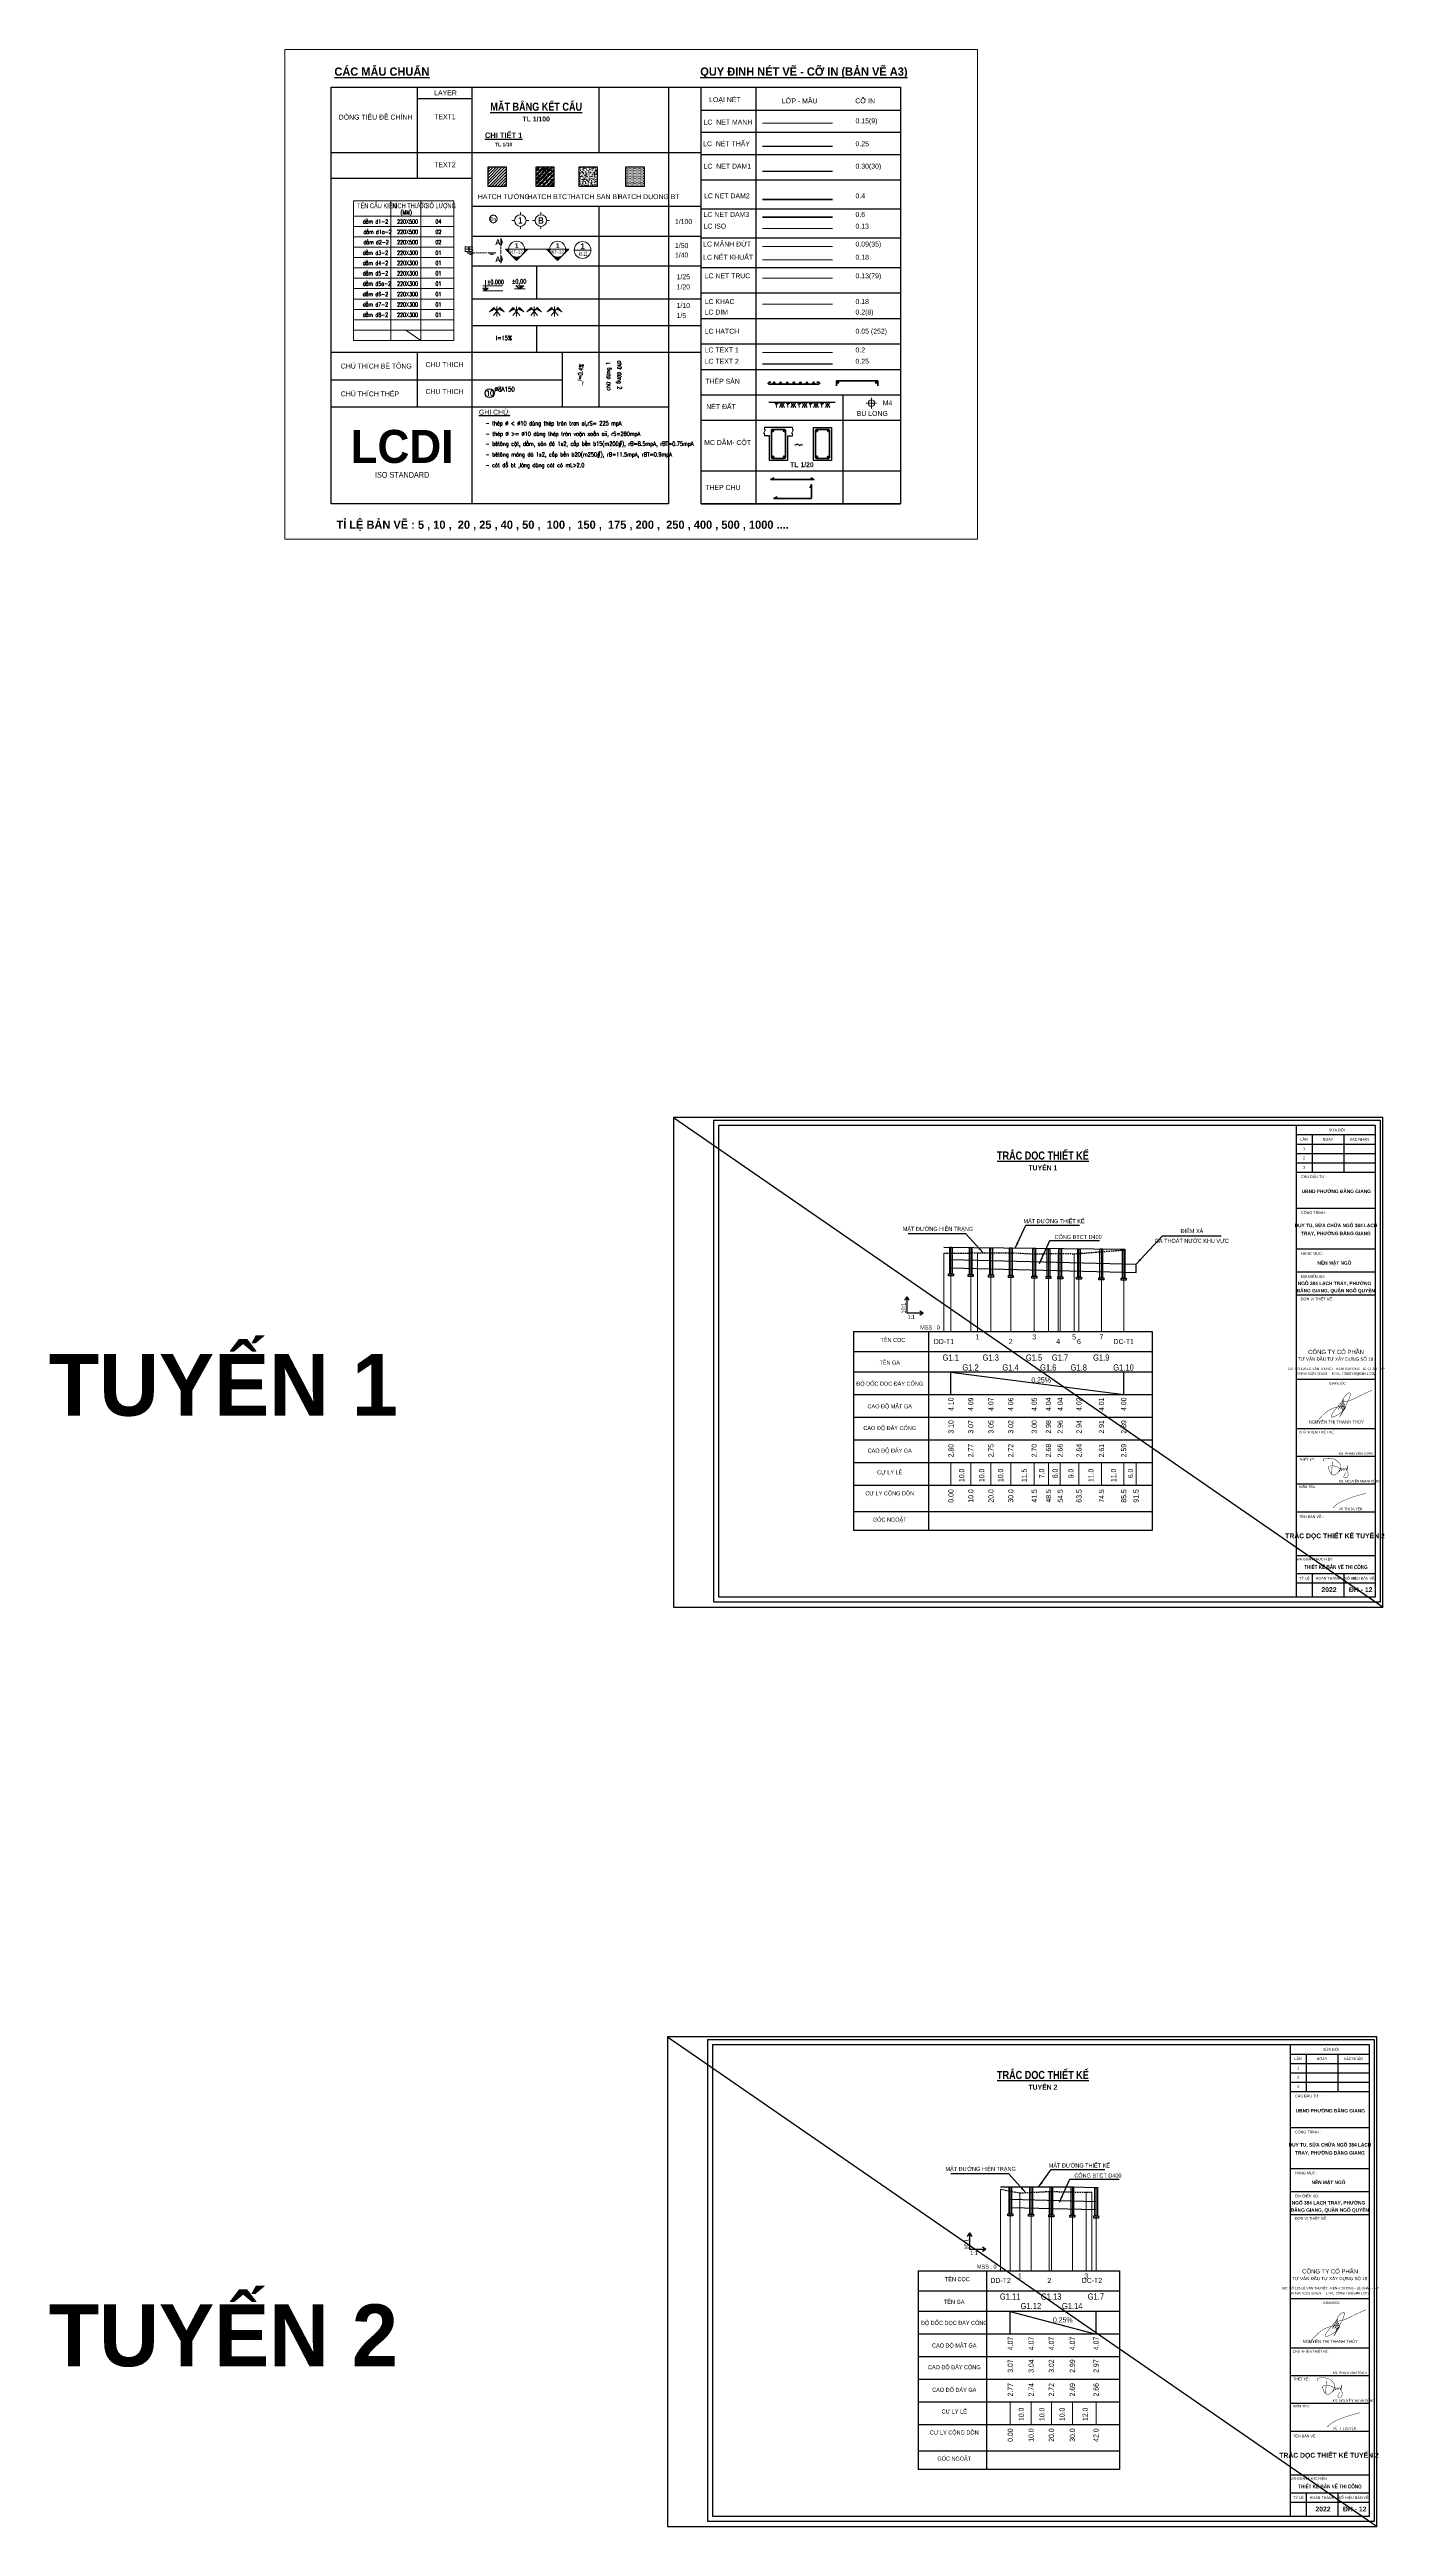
# Model space of a CAD drawing. Header units: inches. Extents: x -109 to 538, y -500 to 702.
import ezdxf
from ezdxf.enums import TextEntityAlignment as Align

# ---------------------------------------------------------------- set-up
doc = ezdxf.new("R2010")
doc.units = ezdxf.units.IN
doc.header["$MEASUREMENT"] = 0
doc.set_wipeout_variables(frame=1)
for name, pattern in [('CENTERX2', [4, 2.5, -0.5, 0.5, -0.5]), ('DASHDOT', [1, 0.5, -0.25, 0, -0.25]), ('HIDDEN', [0.375, 0.25, -0.125])]:
    doc.linetypes.add(name, pattern=pattern)
for name, color, linetype in [('Bang TD tu nhien', 3, 'Continuous'), ('BT7-THAY', 7, 'Continuous'), ('Duong do thiet ke', 2, 'Continuous'), ('ENTTNTHIETKE1', 2, 'Continuous'), ('GHICHU', 7, 'Continuous'), ('KHUNGTEN', 5, 'Continuous'), ('T.bao', 6, 'Continuous'), ('thep', 2, 'Continuous'), ('Trac doc tu nhien', 3, 'Continuous'), ('TracDoc', 7, 'Continuous'), ('TXT', 5, 'Continuous')]:
    doc.layers.add(name, color=color, linetype=linetype)
for name, color, linetype, lineweight in [('ISO', 153, 'Continuous', 13), ('KICHTHUOC', 8, 'Continuous', 18), ('LC Dim', 8, 'Continuous', 18), ('LC Hatch', 252, 'Continuous', 9), ('LC Hatch @ 1 (1)', 252, 'Continuous', 0), ('LC ISO', 160, 'Continuous', 13), ('LC Khac', 4, 'Continuous', 9), ('LC MANH DUT', 35, 'HIDDEN', 5), ('LC Net dam 1', 30, 'Continuous', 30), ('LC Net dam2', 6, 'Continuous', 40), ('LC Net dam3', 1, 'Continuous', 60), ('LC Net khuat', 4, 'HIDDEN', 13), ('LC Net manh', 239, 'Continuous', 5), ('LC Net thay', 7, 'Continuous', 25), ('LC Net truc', 79, 'DASHDOT', 13), ('LC Text1', 3, 'Continuous', 20), ('LC Text2', 7, 'Continuous', 25), ('Text', 7, 'Continuous', 20), ('v-KICHTHUOC', 8, 'Continuous', 18), ('v-TEXT', 7, 'Continuous', 20)]:
    doc.layers.add(name, color=color, linetype=linetype, lineweight=lineweight)
doc.layers.add('KCS_Plotter', color=11, linetype='Continuous', plot=False)
doc.styles.add('ARIAL', font='arial.ttf', dxfattribs={"width": 0.8})
doc.styles.add('BangTD', font='viet buddy.shx', dxfattribs={"width": 0.8})
doc.styles.add('Brief text', font='')
doc.styles.add('General text 2', font='arial.ttf')
doc.styles.add('LC 1', font='')
doc.styles.add('LC 2', font='', dxfattribs={"width": 0.7})
doc.styles.add('LC 3', font='vnsimli.shx', dxfattribs={"width": 0.75})
doc.styles.add('LC3', font='', dxfattribs={"width": 0.8})
doc.styles.add('style1', font='')
doc.styles.add('T1', font='Vnsimli.shx', dxfattribs={"width": 0.7})
doc.styles.add('T2', font='', dxfattribs={"width": 0.8})
doc.styles.add('text', font='hoatbif.shx', dxfattribs={"width": 0.7})
doc.styles.add('text1', font='', dxfattribs={"width": 0.7, "height": 300})
doc.styles.add('THANG2', font='')
doc.styles.add('VnAvantH-B', font='')
doc.styles.get('Brief text').set_extended_font_data('.VnHelvetInsH', bold=True)
doc.styles.get('LC 1').set_extended_font_data('.VnAvantH', bold=True)
doc.styles.get('LC 2').set_extended_font_data('.VnArial NarrowH')
doc.styles.get('LC3').set_extended_font_data('.VnArialH', bold=True)
doc.styles.get('style1').set_extended_font_data('.VnAvantH')
doc.styles.get('T2').set_extended_font_data('.VnArialH')
doc.styles.get('text1').set_extended_font_data('.VnHelvetInsH', bold=True)
doc.styles.get('THANG2').set_extended_font_data('.VnHelvetInsH', bold=True)
doc.styles.get('VnAvantH-B').set_extended_font_data('.VnAvantH', bold=True)
doc.dimstyles.get("Standard").update_dxf_attribs({"dimtxt": 1.5, "dimasz": 0.18, "dimexe": 0.18, "dimexo": 0.0625, "dimgap": 0.09, "dimtad": 0, "dimtih": 1, "dimtoh": 1, "dimdec": 1, "dimrnd": 0.1, "dimzin": 0, "dimdsep": 46, "dimtxsty": 'Standard', "dimcen": 0.09, "dimadec": 0, "dimazin": 0, "dimtfac": 1, "dimtdec": 1, "dimtofl": 0, "dimtmove": 0, "dimatfit": 3, "dimfxl": 1, "dimtolj": 1, "dimtzin": 0, "dimarcsym": 0})

# ---------------------------------------------------------------- blocks, each defined once
blk = doc.blocks.new('chu ki Miss Duyen')
at = {"layer": 'ISO', "ltscale": 2, "const_width": 40}
blk.add_lwpolyline([(843, 225), (838, 225), (836, 225), (834, 225), (832, 225), (830, 226), (828, 226), (827, 226), (826, 226), (825, 226), (824, 226), (823, 226), (821, 226), (820, 227), (819, 227), (818, 227), (817, 227), (816, 227), (815, 227), (814, 227), (813, 228), (812, 228), (810, 228), (809, 228), (808, 228), (807, 229), (806, 229), (805, 229), (804, 229), (803, 230), (801, 230), (800, 230), (799, 230), (798, 231), (797, 231), (795, 231), (794, 232), (793, 232), (792, 232), (791, 233), (789, 233), (788, 233), (787, 234), (786, 234), (785, 235), (783, 235), (782, 235), (781, 236), (780, 236), (779, 237), (778, 237), (777, 238), (776, 238), (776, 238), (775, 238), (775, 239), (774, 239), (774, 239), (773, 239), (773, 240), (772, 240), (771, 240), (771, 240), (770, 241), (770, 241), (769, 241), (769, 242), (768, 242), (768, 242), (767, 242), (767, 243), (766, 243), (766, 243), (765, 244), (765, 244), (765, 244), (764, 245), (764, 245), (763, 245), (763, 246), (762, 246), (762, 246), (762, 247), (761, 247), (761, 247), (760, 248), (760, 248), (760, 248), (759, 249), (759, 249), (759, 249), (758, 250), (758, 250), (758, 250), (758, 251), (757, 251), (757, 251), (757, 252), (756, 252), (756, 253), (756, 253), (756, 253), (756, 254), (755, 254), (755, 255), (755, 255), (755, 255), (755, 256), (755, 256), (754, 257), (754, 257), (754, 257), (754, 258), (754, 258), (754, 259), (754, 259), (754, 260), (754, 260), (754, 260), (754, 261), (754, 261), (754, 262), (754, 262), (754, 263), (754, 263), (754, 263), (754, 264), (754, 264), (754, 265), (754, 265), (754, 266), (754, 266), (754, 267), (754, 267), (755, 268), (755, 268), (755, 269), (755, 269), (755, 270), (755, 270), (755, 270), (756, 271), (756, 271), (756, 272), (756, 272), (756, 273), (757, 273), (757, 274), (757, 274), (757, 275), (758, 275), (758, 276), (758, 276), (758, 277), (759, 277), (759, 278), (759, 278), (759, 279), (760, 279), (760, 280), (760, 280), (761, 281), (761, 281), (761, 282), (762, 282), (762, 283), (762, 283), (763, 284), (763, 284), (763, 285), (764, 285), (764, 286), (764, 286), (765, 287), (766, 288), (767, 289), (767, 290), (768, 291), (769, 293), (770, 294), (771, 295), (771, 296), (772, 297), (773, 298), (774, 299), (775, 300), (776, 301), (777, 302), (778, 303), (778, 304), (780, 306), (781, 307), (782, 308), (783, 309), (784, 310), (785, 311), (786, 312), (786, 312), (787, 313), (788, 314), (789, 315), (790, 316), (791, 317), (792, 318), (792, 319), (793, 320), (794, 321), (795, 322), (796, 323), (797, 324), (797, 324), (798, 325), (799, 326), (800, 327), (801, 328), (801, 329), (802, 330), (803, 330), (804, 331), (805, 332), (805, 333), (806, 334), (807, 335), (808, 336), (808, 336), (809, 337), (810, 338), (811, 339), (811, 340), (812, 340), (813, 341), (814, 343), (816, 344), (817, 346), (819, 348), (820, 349), (822, 351), (823, 352), (824, 354), (826, 355), (827, 357), (829, 358), (830, 360), (831, 361), (834, 364), (840, 370), (842, 372), (845, 376), (848, 379), (851, 382), (853, 386), (856, 389), (859, 392), (862, 395), (865, 398), (867, 401), (870, 404), (873, 407), (876, 411), (879, 414), (882, 417), (885, 420), (887, 423), (890, 427), (893, 430), (896, 433), (899, 436), (902, 440), (905, 443), (908, 446), (911, 449), (914, 453), (917, 456), (920, 459), (923, 462), (926, 466), (928, 469), (931, 472), (934, 476), (937, 479), (940, 482), (943, 486), (946, 489), (949, 492), (953, 495), (956, 499), (959, 502), (962, 505), (965, 509), (968, 512), (971, 515), (974, 519), (977, 522), (980, 525), (983, 529), (986, 532), (989, 535), (992, 538), (996, 542), (999, 545), (1002, 548), (1005, 552), (1008, 555), (1011, 558), (1014, 561), (1017, 565), (1021, 568), (1024, 571), (1027, 574), (1030, 578), (1033, 581), (1036, 584), (1040, 587), (1043, 591), (1046, 594), (1049, 596), (1052, 600), (1056, 603), (1059, 606), (1062, 610), (1065, 613), (1069, 616), (1072, 619), (1075, 622), (1078, 625), (1082, 628), (1085, 631), (1088, 634), (1091, 637), (1095, 640), (1098, 643), (1101, 646), (1105, 649), (1108, 652), (1111, 655), (1114, 658), (1118, 661), (1121, 664), (1124, 667), (1128, 670), (1131, 673), (1134, 676), (1138, 679), (1141, 682), (1144, 685), (1148, 688), (1151, 691), (1154, 694), (1158, 697), (1161, 700), (1165, 702), (1168, 705), (1171, 708), (1175, 711), (1178, 714), (1182, 717), (1185, 720), (1188, 722), (1192, 725), (1195, 728), (1199, 731), (1202, 734), (1205, 736), (1209, 739), (1212, 742), (1216, 745), (1219, 747), (1223, 750), (1226, 753), (1229, 756), (1233, 758), (1236, 761), (1240, 764), (1243, 767), (1247, 769), (1250, 772), (1254, 775), (1257, 777), (1261, 780), (1264, 783), (1268, 785), (1271, 788), (1275, 791), (1278, 793), (1282, 796), (1285, 799), (1289, 801), (1292, 804), (1296, 807), (1299, 809), (1303, 812), (1306, 815), (1310, 817), (1313, 820), (1317, 822), (1320, 825), (1324, 828), (1327, 830), (1331, 833), (1335, 835), (1338, 838), (1342, 840), (1345, 843), (1349, 846), (1352, 848), (1356, 851), (1360, 853), (1363, 856), (1367, 858), (1370, 861), (1374, 863), (1377, 866), (1381, 868), (1385, 871), (1392, 876), (1399, 881), (1406, 886), (1413, 891), (1421, 896), (1428, 901), (1435, 906), (1442, 911), (1447, 915), (1457, 921), (1464, 926), (1471, 931), (1479, 936), (1486, 941), (1493, 946), (1501, 950), (1508, 955), (1515, 960), (1523, 965), (1530, 970), (1537, 975), (1545, 980), (1552, 984), (1559, 989), (1567, 994), (1574, 999), (1582, 1004), (1589, 1008), (1596, 1013), (1604, 1018), (1611, 1023), (1619, 1028), (1626, 1032), (1634, 1037), (1641, 1042), (1648, 1046), (1656, 1051), (1663, 1056), (1671, 1061), (1678, 1065), (1686, 1070), (1693, 1075), (1701, 1079), (1708, 1084), (1716, 1089), (1723, 1093), (1731, 1098), (1738, 1103), (1746, 1107), (1753, 1112), (1761, 1116), (1769, 1121), (1776, 1126), (1784, 1130), (1791, 1135), (1799, 1139), (1806, 1144), (1814, 1148), (1822, 1153), (1829, 1158), (1837, 1162), (1844, 1167), (1852, 1171), (1860, 1176), (1867, 1180), (1875, 1185), (1882, 1189), (1890, 1194), (1898, 1198), (1905, 1203), (1913, 1207), (1921, 1212), (1928, 1216), (1936, 1220), (1943, 1225), (1951, 1229), (1959, 1234), (1964, 1237), (1974, 1243), (1982, 1247), (1989, 1251), (1997, 1256), (2005, 1260), (2012, 1265), (2020, 1269), (2028, 1273), (2036, 1278), (2043, 1282), (2051, 1286), (2059, 1291), (2066, 1295), (2074, 1299), (2082, 1304), (2089, 1308), (2097, 1312), (2105, 1317), (2113, 1321), (2120, 1325), (2128, 1330), (2136, 1334), (2144, 1338), (2151, 1342), (2159, 1347), (2167, 1351), (2175, 1355), (2182, 1359), (2190, 1364), (2198, 1368), (2206, 1372), (2213, 1376), (2221, 1381), (2229, 1385), (2237, 1389), (2244, 1393), (2252, 1397), (2260, 1402), (2268, 1406), (2276, 1410), (2283, 1414), (2291, 1418), (2299, 1422), (2307, 1426), (2315, 1431), (2322, 1435), (2330, 1439), (2338, 1443), (2346, 1447), (2354, 1451), (2361, 1455), (2369, 1459), (2377, 1464), (2385, 1468), (2393, 1472), (2401, 1476), (2408, 1480), (2416, 1484), (2424, 1488), (2432, 1492), (2440, 1496), (2448, 1500), (2456, 1504), (2463, 1508), (2471, 1512), (2479, 1516), (2487, 1520), (2495, 1524), (2503, 1528), (2511, 1532), (2519, 1536), (2526, 1540), (2534, 1544), (2542, 1548), (2550, 1552), (2558, 1556), (2566, 1560), (2574, 1564), (2582, 1568), (2590, 1572), (2598, 1575), (2606, 1579), (2613, 1583), (2621, 1587), (2629, 1591), (2637, 1595), (2645, 1599), (2653, 1603), (2661, 1607), (2669, 1610), (2677, 1614), (2685, 1618), (2693, 1622), (2701, 1626), (2709, 1630), (2717, 1633), (2725, 1637), (2733, 1641), (2741, 1645), (2749, 1649), (2756, 1652), (2764, 1656), (2772, 1660), (2780, 1664), (2788, 1668), (2796, 1671), (2804, 1675), (2812, 1679), (2820, 1683), (2828, 1686), (2836, 1690), (2844, 1694), (2852, 1698), (2860, 1701), (2868, 1705), (2876, 1709), (2884, 1712), (2892, 1716), (2900, 1720), (2908, 1723), (2916, 1727), (2925, 1731), (2933, 1734), (2941, 1738), (2949, 1742), (2957, 1745), (2965, 1749), (2973, 1753), (2981, 1756), (2989, 1760), (2997, 1763), (3005, 1767), (3013, 1771), (3021, 1774), (3029, 1778), (3037, 1781), (3045, 1785), (3053, 1789), (3061, 1792), (3069, 1796), (3078, 1799), (3086, 1803), (3094, 1806), (3102, 1810), (3110, 1813), (3118, 1817), (3126, 1820), (3134, 1824), (3142, 1827), (3150, 1831), (3156, 1833), (3167, 1838), (3175, 1841), (3183, 1845), (3191, 1848), (3199, 1852), (3207, 1855), (3215, 1859), (3223, 1862), (3232, 1866), (3240, 1869), (3248, 1873), (3256, 1876), (3264, 1879), (3272, 1883), (3280, 1886), (3288, 1890), (3297, 1893), (3305, 1896), (3313, 1900), (3321, 1903), (3329, 1907), (3337, 1910), (3345, 1913), (3354, 1917), (3362, 1920), (3370, 1923), (3378, 1927), (3386, 1930), (3394, 1933), (3403, 1937), (3411, 1940), (3419, 1944), (3427, 1947), (3435, 1950), (3452, 1957), (3468, 1963), (3484, 1970), (3501, 1977), (3517, 1983), (3534, 1990), (3550, 1996), (3566, 2003), (3583, 2009), (3599, 2016), (3616, 2022), (3632, 2029), (3648, 2035), (3665, 2042), (3681, 2048), (3698, 2055), (3714, 2061), (3731, 2068), (3747, 2074), (3763, 2081), (3780, 2087), (3796, 2093), (3813, 2100), (3828, 2106)], dxfattribs=at)
blk = doc.blocks.new('nguyen thi thanh thuy')
at = {"layer": 'ISO', "ltscale": 2, "const_width": 40}
blk.add_lwpolyline([(-2685, -1690, -0.0063877), (-2178, -1117, -0.0085568), (-1977, -905, -0.0170865), (-1770, -708, -0.1020868), (-833, -161, -0.0398331), (-270, -16, -0.0205119), (-90, 8, -0.0444968), (98, 9, -0.0558697), (182, -8, -0.1136327), (236, -42, -0.1764328), (258, -92, -0.0770332), (254, -135, -0.0695344), (223, -210, -0.0385691), (166, -296, -0.0303679), (57, -421, -0.0823822), (-675, -942, -0.0351577), (-905, -1035, -0.0444105), (-1026, -1062, -0.0669484), (-1091, -1062, -0.1434086), (-1132, -1043, -0.1761308), (-1149, -1007, -0.069024), (-1148, -973, -0.0598872), (-1131, -911, -0.036714), (-1079, -807, -0.0190232), (-1000, -683, -0.0110055), (-898, -542, -0.0104199), (-645, -222, 0.0013552), (-76, 463, -0.0312306), (69, 631, -0.1806227), (82, 640, -0.6021976), (84, 631, -0.0559814), (56, 570, -0.0108457), (-28, 418, 0.0004639), (-371, -161, 0.0232403), (-439, -286, 1.6271128), (-437, -292, 0.049833), (-397, -245, 0.0054959), (-91, 162, -0.0116966), (26, 311, -0.0513805), (82, 370, -0.2885923), (95, 376, -0.3791063), (97, 362, -0.0403943), (80, 315, -0.0150429), (4, 153, 0.0268585), (-200, -261, 0.1601727), (-204, -278, 0.6244103), (-195, -273, 0.0341882), (-141, -204, -0.0153872), (148, 200, -0.034245), (183, 240, -0.3771715), (195, 246, -0.2757427), (195, 230, -0.0397052), (162, 143, -0.0071538), (29, -150, 0.0102693), (-53, -335, 0.0592072), (-81, -418, 0.494242), (-78, -431, 0.2094255), (-61, -421, 0.0315218), (-22, -378, 0.0121512), (92, -232, -0.0154116), (249, -26, -0.0668774), (274, -2, -1.0123135), (279, -8, -0.0552246), (269, -38, -0.0195011), (211, -159, -0.0089675), (2, -538, -0.0052499), (-207, -898, -0.0418751), (-284, -1018, -0.365695), (-264, -970, -0.007459), (-39, -543, 0.0008281), (491, 447, 0.0162439), (598, 659, 0.0588099), (711, 1009, 0.0394131), (734, 1174, 0.0600036), (730, 1242, 0.2406458), (692, 1298, 0.1344535), (647, 1305, 0.0713719), (590, 1291, 0.0406837), (523, 1258, 0.0565007), (335, 1112, 0.0717517), (65, 772, 0.0457041), (5, 642, 0.0585734), (-12, 565, 0.1164753), (-5, 505, 0.1659117), (30, 466, 0.0962446), (88, 446, 0.048338), (165, 443, 0.0366176), (301, 460, 0.0626357), (1097, 724, 0.0104896), (1469, 913, -0.0060809), (1725, 1041, -0.0072516), (2275, 1297, -0.0038455), (2852, 1552)], format="xyb", dxfattribs=at)
blk = doc.blocks.new('Nguyen Manh Dung')
at = {"layer": 'LC ISO', "const_width": 60}
for points in [[(-1870, 1732), (-1922, 1783), (-1970, 1833), (-2008, 1881), (-2021, 1904), (-2030, 1922), (-2036, 1946), (-2036, 1965), (-2032, 1984), (-2024, 2001), (-2013, 2017), (-1997, 2033), (-1956, 2060), (-1902, 2084), (-1839, 2104), (-1766, 2121), (-1686, 2135), (-1601, 2145), (-1512, 2153), (-1330, 2161), (-1222, 2162), (-1153, 2160), (-1069, 2157), (-989, 2152), (-911, 2144), (-837, 2135), (-695, 2110), (-564, 2078), (-443, 2038), (-329, 1991), (-223, 1936), (-123, 1874), (-29, 1805), (62, 1728), (149, 1645), (256, 1528), (315, 1458), (354, 1407), (390, 1354), (422, 1299), (437, 1269), (469, 1185), (484, 1126), (494, 1065), (499, 1003), (499, 941), (494, 878), (485, 814), (471, 750), (453, 686), (431, 622), (405, 559), (376, 496), (307, 372), (227, 253), (136, 140), (37, 34), (-37, -34), (-125, -106), (-181, -145), (-238, -181), (-295, -210), (-353, -234), (-410, -250), (-483, -260), (-523, -259), (-578, -251), (-632, -234), (-684, -211), (-736, -180), (-785, -143), (-833, -100), (-879, -52), (-923, 1), (-965, 58), (-1005, 119), (-1042, 183), (-1077, 249), (-1138, 388), (-1194, 552), (-1208, 601), (-1223, 671), (-1233, 739), (-1236, 803), (-1230, 862), (-1211, 919), (-1186, 959), (-1148, 997), (-1101, 1027), (-1045, 1052), (-983, 1070), (-915, 1083), (-844, 1090), (-769, 1093), (-693, 1092), (-616, 1088), (-517, 1077), (-468, 1069), (-329, 1041), (-199, 1004), (-78, 960), (38, 909), (148, 854), (254, 795), (460, 671)], [(-814, -118), (-802, 50), (-790, 217), (-778, 385), (-765, 552), (-753, 720), (-741, 888), (-729, 1055), (-717, 1223), (-705, 1390), (-693, 1558), (-681, 1725)], [(477, 775), (449, 689), (422, 605), (409, 565), (396, 525), (384, 487), (373, 450), (361, 415), (351, 382), (342, 351), (333, 323), (325, 298), (319, 275), (313, 256), (309, 240), (306, 227), (304, 218), (304, 214), (305, 213), (306, 215), (308, 217), (310, 221), (313, 227), (315, 232), (318, 240), (326, 258), (336, 280), (346, 306), (358, 334), (370, 365), (384, 398), (398, 433), (427, 504), (457, 575), (472, 609), (486, 641), (500, 671), (514, 699), (526, 723), (538, 744), (548, 761), (553, 767), (557, 773), (561, 777), (565, 780), (568, 781), (571, 781), (573, 779), (575, 776), (576, 771), (577, 764), (578, 756), (578, 746), (577, 735), (577, 723), (575, 695), (572, 664), (569, 631), (565, 596), (560, 527), (558, 494), (558, 464), (560, 438), (561, 426), (564, 416), (566, 408), (570, 401), (574, 395), (580, 391), (584, 390), (590, 390), (597, 392), (605, 396), (613, 401), (622, 408), (631, 416), (641, 425), (662, 447), (684, 472), (707, 500), (731, 530), (779, 593), (802, 623), (825, 652), (846, 678), (866, 701), (875, 710), (884, 719), (892, 726), (900, 732), (906, 737), (913, 740), (918, 741), (922, 740), (926, 737), (929, 732), (931, 725), (931, 717), (932, 706), (931, 694), (930, 680), (929, 666), (925, 634), (920, 601), (915, 568), (912, 536), (910, 522), (909, 508), (909, 496), (909, 485), (911, 476), (913, 469), (914, 466), (920, 461), (925, 461), (931, 462), (937, 465), (945, 470), (953, 476), (962, 484), (971, 493), (981, 503), (1003, 526), (1026, 551), (1076, 605), (1101, 632), (1126, 657), (1150, 679), (1162, 688), (1173, 697), (1184, 704), (1195, 709), (1205, 713), (1214, 715), (1223, 715), (1228, 715), (1239, 710), (1246, 704), (1252, 697), (1258, 688), (1263, 677), (1267, 665), (1275, 639), (1281, 609), (1286, 576), (1290, 543), (1293, 510), (1296, 479), (1299, 451), (1302, 426), (1304, 416), (1306, 405), (1308, 399), (1310, 394), (1312, 389), (1315, 387), (1318, 385), (1321, 385), (1324, 387), (1327, 389), (1331, 393), (1334, 399), (1342, 412), (1350, 430), (1359, 452), (1368, 477), (1377, 505), (1386, 536), (1396, 569), (1406, 605), (1426, 679), (1466, 833), (1475, 870), (1485, 906), (1494, 941), (1502, 973), (1510, 1003), (1518, 1031), (1524, 1055), (1531, 1075), (1538, 1095), (1541, 1104), (1545, 1112), (1549, 1116), (1552, 1117), (1554, 1113), (1556, 1106), (1557, 1095), (1558, 1081), (1558, 1065), (1558, 1045), (1557, 1023), (1557, 998), (1556, 971), (1554, 942), (1553, 911), (1552, 878), (1550, 844), (1546, 772), (1543, 696), (1540, 617), (1538, 537), (1537, 458), (1537, 381), (1540, 306), (1541, 276), (1544, 237), (1547, 204), (1550, 173), (1557, 113), (1565, 57), (1573, 5), (1580, -45), (1586, -93), (1590, -139), (1592, -185), (1590, -230), (1584, -276), (1580, -299), (1573, -328), (1568, -347), (1560, -371), (1551, -395), (1540, -419), (1528, -444), (1515, -467), (1501, -491), (1485, -513), (1469, -535), (1451, -556), (1432, -576), (1412, -594), (1390, -611), (1368, -626), (1344, -640), (1320, -652), (1288, -663), (1267, -668), (1239, -673), (1211, -676), (1183, -677), (1155, -676), (1128, -673), (1103, -668), (1079, -662), (1056, -653), (1039, -645), (1019, -632), (1004, -620), (992, -605), (982, -590), (975, -573), (970, -555), (966, -536), (965, -516), (966, -494), (969, -472), (973, -449), (979, -424), (987, -399), (996, -373), (1006, -346), (1018, -319), (1031, -291), (1060, -233), (1093, -172), (1128, -111), (1166, -48), (1246, 81)]]:
    blk.add_lwpolyline(points, dxfattribs=at)
blk = doc.blocks.new('khung vpn')
at = {"layer": 'Defpoints'}
for p, q in [((52556.46, -4195.45), (52498.76, -4195.45)), ((52498.76, -4195.45), (52498.76, -4235.28)), ((52556.46, -4235.28), (52556.46, -4195.45)), ((52498.76, -4235.28), (52556.46, -4235.28))]:
    blk.add_line(p, q, dxfattribs=at)
at = {"layer": 'KHUNGTEN'}
blk.add_lwpolyline([(52556.24, -4234.88), (52502.05, -4234.88), (52502.05, -4195.66), (52556.24, -4195.66)], close=True, dxfattribs=at)
at = {"layer": 'T.bao'}
for p, q in [((52549.44, -4196.84), (52555.83, -4196.84)), ((52550.7, -4196.84), (52550.7, -4199.89)), ((52553.27, -4196.84), (52553.27, -4199.89)), ((52549.44, -4197.6), (52555.83, -4197.6)), ((52549.44, -4198.36), (52555.83, -4198.36)), ((52549.44, -4199.12), (52555.83, -4199.12)), ((52549.44, -4222.99), (52555.83, -4222.99)), ((52549.44, -4225.24), (52555.83, -4225.24)), ((52549.44, -4227.52), (52555.83, -4227.52)), ((52549.44, -4232.53), (52555.83, -4232.53)), ((52549.44, -4233.3), (52555.83, -4233.3)), ((52550.7, -4232.53), (52550.7, -4234.47)), ((52553.27, -4232.53), (52553.27, -4234.47))]:
    blk.add_line(p, q, dxfattribs=at)
at = {"layer": 'thep'}
for p, q in [((52549.44, -4199.89), (52555.83, -4199.89)), ((52549.44, -4202.81), (52555.83, -4202.81)), ((52549.44, -4206.14), (52555.83, -4206.14)), ((52549.44, -4208.01), (52555.83, -4208.01)), ((52549.44, -4209.88), (52555.83, -4209.88)), ((52549.44, -4216.72), (52555.83, -4216.72)), ((52549.44, -4220.74), (52555.83, -4220.74)), ((52549.44, -4231.08), (52555.83, -4231.08))]:
    blk.add_line(p, q, dxfattribs=at)
for points in [[(52555.83, -4234.47), (52502.46, -4234.47), (52502.46, -4196.07), (52555.83, -4196.07)], [(52555.83, -4196.07), (52555.83, -4234.47), (52549.44, -4234.47), (52549.44, -4196.07)]]:
    blk.add_lwpolyline(points, close=True, dxfattribs=at)
at = {"layer": 'TXT', "linetype": 'Continuous'}
blk.add_line((52555.83, -4196.07), (52555.83, -4234.47), dxfattribs=at)
at = {"layer": 'ISO', "xscale": 0.0007999999999999995, "yscale": 0.0007999999999999995, "zscale": 0.0007999999999999995, "rotation": 352.0676215534355}
blk.add_blockref('chu ki Miss Duyen', (52551.82, -4227.27), dxfattribs=at)
at = {"layer": 'LC Net dam 1'}
for name, p, xscale, yscale, zscale in [('nguyen thi thanh thuy', (52553.2, -4218.93), 0.0008320000000000002, 0.0008320000000000002, 0.0008320000000000002), ('Nguyen Manh Dung', (52552.74, -4224.39), 0.0005625000000000002, 0.0005625000000000002, 0.0005625000000000002)]:
    blk.add_blockref(name, p, dxfattribs=dict(at, xscale=xscale, yscale=yscale, zscale=zscale))
at = {"layer": 'BT7-THAY', "linetype": 'ByBlock', "style": 'VnAvantH-B'}
for s, height, width, p in [('ubnd ph\xadêng §»NG GIANG', 0.2851, 0.85, (52552.67, -4201.59)), ('nÒn mÆt ngâ', 0.2851, 0.85, (52552.52, -4207.42)), ('§»NG GIANG, quËn ng« quyÒn', 0.2851, 0.85, (52552.63, -4209.67)), ('ngâ 384 L¹CH TRAY, PH¦êNG', 0.2851, 0.85, (52552.52, -4209.08)), ('thiÕt kÕ b¶n vÏ thi c«ng', 0.3208, 0.7, (52552.64, -4232.18))]:
    blk.add_text(s, height=height, dxfattribs=dict(at, width=width)).set_placement(p, align=Align.CENTER)
at = {"layer": 'BT7-THAY', "insert": (52552.64, -4204.08), "char_height": 0.2851, "width": 6.5241, "attachment_point": 2, "line_spacing_factor": 1.372151, "style": 'VnAvantH-B'}
blk.add_mtext('{\\W0.85;duy tu, söa ch÷a NGâ 384 L¹CH TRAY, PH¦êNG §»NG GIANG}', dxfattribs=at)
at = {"layer": 'TXT', "linetype": 'Continuous'}
for s, height, style, width, p in [('lÇn', 0.222, 'T2', 0.9, (52550.05, -4197.33)), ('ngµy', 0.222, 'T2', 0.9, (52551.99, -4197.33)), ('söa ®æi', 0.222, 'T2', 0.9, (52552.71, -4196.58)), ('x¸c nhËn', 0.222, 'T2', 0.9, (52554.55, -4197.33)), ('2', 0.222, 'T2', 0.9, (52550.05, -4198.85)), ('3', 0.222, 'T2', 0.9, (52550.05, -4199.61)), ('1', 0.222, 'T2', 0.9, (52550.05, -4198.09)), ('c«ng ty cæ phÇn', 0.3466, 'T2', 0.8, (52552.65, -4214.69)), ('®c: sè 126 lª v¨n thuyÕt - kªnh d\xad¬ng - lª ch©n - hp', 0.1941, 'T2', 0.8, (52552.69, -4215.98)), ('§T/fax: 02253.623.623      Email: Congty18@gmail.com', 0.1941, 'style1', 0.7, (52552.67, -4216.38)), ('nguyÔn thÞ thanh thñy', 0.2495, 'T2', 0.8, (52552.67, -4220.34)), ('giai ®o¹n thùc hiÖn:', 0.1941, 'T2', 0.8, (52550.9, -4231.47)), ('tû lÖ', 0.222, 'T2', 0.9, (52550.08, -4233.04)), ('hoµn thµnh', 0.222, 'T2', 0.9, (52551.99, -4233.04)), ('sè hiÖu b¶n vÏ', 0.2218, 'T2', 0.9, (52554.55, -4233.04))]:
    blk.add_text(s, height=height, dxfattribs=dict(at, style=style, width=width)).set_placement(p, align=Align.CENTER)
at = {"layer": 'TXT', "linetype": 'Continuous', "style": 'T2'}
for s, height, width, p in [('chñ ®Çu t\xad :', 0.2218, 0.9, (52549.8, -4200.37)), ('c«ng tr×nh :', 0.2218, 0.9, (52549.8, -4203.3)), ('h¹ng môc :', 0.222, 0.9, (52549.8, -4206.62)), ('®Þa ®iÓm xd:', 0.2218, 0.9, (52549.81, -4208.49)), ('®¬n vÞ thiÕt kÕ:', 0.2218, 0.9, (52549.78, -4210.32)), ('gi¸m ®èc', 0.194, 0.8, (52552.08, -4217.17)), ('chñ nhiÖm thiÕt kÕ:', 0.1941, 0.8, (52549.62, -4221.13)), ('thiÕt kÕ :', 0.194, 0.8, (52549.65, -4223.37)), ('ks. ph¹m v¨n toµn', 0.1941, 0.8, (52552.87, -4222.87)), ('kiÓm tra:', 0.194, 0.8, (52549.65, -4225.59)), ('ks. nguyÔn m¹nh dòng', 0.1941, 0.8, (52552.87, -4225.13)), ('vò thÞ duyªn', 0.1941, 0.8, (52552.87, -4227.39)), ('tªn b¶n vÏ :', 0.2218, 0.9, (52549.65, -4228.03))]:
    blk.add_text(s, height=height, dxfattribs=dict(at, width=width)).set_placement(p)
at = {"layer": 'TXT', "linetype": 'Continuous', "style": 'T2', "width": 0.9}
blk.add_text('t\xad vÊn ®Çu t\xad x©y dùng sè 18', height=0.2662, dxfattribs=at).set_placement((52552.62, -4215.09), align=Align.MIDDLE)
blk = doc.blocks.new('DXicon')
at = {"layer": 'LC Hatch', "ltscale": 50}
for points in [[(-1.2, 4.4), (-1.9, 5.3), (-4.4, 2.7)], [(4.4, 2.7), (1.9, 5.3), (1.2, 4.4)]]:
    blk.add_hatch(color=252, dxfattribs=at).paths.add_polyline_path(points)
at = {"layer": 'LC Net manh', "color": 8, "ltscale": 50}
for p, q in [((-1.9, 5.3), (-4.4, 2.7)), ((-4.4, 2.7), (-1.2, 4.4)), ((-2.1, 0.6), (1.9, 5.3)), ((2.1, 0.6), (-1.9, 5.3)), ((0, 0), (0, 6)), ((4.4, 2.7), (1.2, 4.4)), ((1.9, 5.3), (4.4, 2.7))]:
    blk.add_line(p, q, dxfattribs=at)
blk = doc.blocks.new('thep tron 2')
at = {"layer": 'LC Net dam2'}
for p, q in [((-0.5, 0.5), (0.5, 0.5)), ((0.4, 0.9), (-0.4, 0.1)), ((-0.4, 0.9), (0.4, 0.1)), ((0, 1), (0, 0))]:
    blk.add_line(p, q, dxfattribs=at)
blk.add_circle((0, 0.5), 0.5, dxfattribs=at)
blk = doc.blocks.new('theptron1')
at = {"layer": 'LC Net dam3'}
for p, q in [((-0.5, 0), (0.5, 0)), ((-0.4, 0.4), (0.4, -0.4)), ((0.4, 0.4), (-0.4, -0.4)), ((0, 0.5), (0, -0.5))]:
    blk.add_line(p, q, dxfattribs=at)
blk.add_circle((0, 0), 0.5, dxfattribs=at)
blk = doc.blocks.new('mat dat')
at = {"layer": 'LC Net manh'}
for p, q in [((2, 0), (3.7, -3)), ((3.7, 0), (2, -3)), ((3.1, 0), (4.9, -3)), ((4.9, 0), (3.1, -3))]:
    blk.add_line(p, q, dxfattribs=at)
blk.add_spline([(0, 0), (-1.2, -0.1), (1.2, -0.5), (-0.8, -0.8), (0.6, -1.1), (-0.2, -1.3), (0.1, -2.2), (0, -3)], degree=3, dxfattribs=at)
blk = doc.blocks.new('TTRUC')
at = {"layer": 'LC ISO'}
for p, q in [((-6.9, 0), (-10.1, 0)), ((0, 6.9), (0, 10.1)), ((6.9, 0), (10.1, 0)), ((0, -6.9), (0, -10.1))]:
    blk.add_line(p, q, dxfattribs=at)
at = {"layer": 'LC Net manh'}
blk.add_circle((0, 0), 6.95, dxfattribs=at)
blk = doc.blocks.new('TIEUDE1')
at = {"layer": 'LC Text2', "color": 7, "style": 'LC 1'}
blk.add_attdef('TIªU§Ò', text='', height=5, dxfattribs=at).set_placement((0, 0), align=Align.BOTTOM_CENTER)
blk.add_attdef('TL', text='', height=3, dxfattribs=at).set_placement((0, -2), align=Align.TOP_CENTER)
blk = doc.blocks.new('TIEUDE2')
at = {"layer": 'LC Text2', "color": 7, "style": 'LC 1'}
blk.add_attdef('%%UTIªU§Ò', text='', height=3.5, dxfattribs=at).set_placement((0, 0), align=Align.BOTTOM_CENTER)
blk.add_attdef('TL', text='', height=2.2, dxfattribs=at).set_placement((0, -1.8), align=Align.TOP_CENTER)
blk = doc.blocks.new('trich CT')
at = {"layer": 'LC ISO'}
blk.add_line((-500, 0), (500, 0), dxfattribs=at)
blk.add_circle((0, 0), 500, dxfattribs=at)
at = {"layer": 'LC Text1', "style": 'text1'}
blk.add_attdef('T', text='', height=350, dxfattribs=at).set_placement((0, 223), align=Align.MIDDLE_CENTER)
at = {"layer": 'LC Text1', "linetype": 'ByBlock', "style": 'text', "width": 0.7}
blk.add_attdef('KT', text='', height=250, dxfattribs=at).set_placement((0, -217), align=Align.MIDDLE_CENTER)
blk = doc.blocks.new('*U21')
at = {"layer": 'LC ISO'}
h = blk.add_hatch(color=256, dxfattribs=at)
h.paths.add_polyline_path([(0, -8.5), (4.2, -4.2, -0.198912), (0, -6, -0.198912), (-4.2, -4.2)])
h.paths.add_polyline_path([(8.5, 0), (6, 0, -0.198912), (4.2, -4.2)])
h.paths.add_polyline_path([(-4.2, -4.2, -0.198912), (-6, 0), (-8.5, 0)])
h = blk.add_hatch(color=256, dxfattribs=at)
h.paths.add_polyline_path([(31.1, -8.5), (35.3, -4.2, -0.198912), (31.1, -6, -0.198912), (26.8, -4.2)])
h.paths.add_polyline_path([(39.6, 0), (37.1, 0, -0.198912), (35.3, -4.2)])
h.paths.add_polyline_path([(26.8, -4.2, -0.198912), (25.1, 0), (22.6, 0)])
for p, q in [((-6, 0), (6, 0)), ((25.1, 0), (37.1, 0))]:
    blk.add_line(p, q, dxfattribs=at)
for points in [[(6, 0), (8.5, 0), (0, -8.5), (-8.5, 0), (-6, 0)], [(37.1, 0), (39.6, 0), (31.1, -8.5), (22.6, 0), (25.1, 0)]]:
    blk.add_lwpolyline(points, dxfattribs=at)
for centre in [(0, 0), (31.1, 0)]:
    blk.add_circle(centre, 6, dxfattribs=at)
at = {"layer": 'LC MANH DUT', "linetype": 'HIDDEN', "ltscale": 300}
blk.add_line((6, 0), (25.1, 0), dxfattribs=at)
at = {"layer": 'LC Text1', "style": 'Brief text', "width": 0.8, "flags": 8}
for tag, p in [('VIEW-NUMBER2', (0, 52)), ('VIEW-NUMBER1', (0, 0))]:
    blk.add_attdef(tag, text='', height=3.5, dxfattribs=at).set_placement(p, align=Align.BOTTOM_CENTER)
at = {"layer": 'LC Text1', "style": 'ARIAL', "width": 0.8, "flags": 8}
for tag, p in [('SHEET-NUMBER2', (0, 51.1)), ('SHEET-NUMBER1', (0, -0.9))]:
    blk.add_attdef(tag, text='', height=2.5, dxfattribs=at).set_placement(p, align=Align.TOP_CENTER)
blk = doc.blocks.new('Caodo1')
at = {"layer": 'LC Text1'}
blk.add_hatch(color=4, dxfattribs=at).paths.add_polyline_path([(0, 200), (0, 0), (243, 200)])
at = {"layer": 'LC Text1', "color": 4}
for p, q in [((324, 0), (-324, 0)), ((0, 0), (0, 200))]:
    blk.add_line(p, q, dxfattribs=at)
blk.add_lwpolyline([(-243, 200), (243, 200), (0, 0), (0, 0)], close=True, dxfattribs=at)
at = {"layer": 'LC Text1', "color": 4, "style": 'T1', "width": 0.8}
blk.add_attdef('%%P0,00', text='', height=250, dxfattribs=at).set_placement((-39, 460), align=Align.MIDDLE_CENTER)
blk = doc.blocks.new('bu lon')
at = {"layer": 'LC Khac', "color": 9}
for p, q in [((0.79, 0), (-0.79, 0)), ((0, -0.79), (0, 0.79))]:
    blk.add_line(p, q, dxfattribs=at)
at = {"layer": 'LC Khac', "color": 7}
blk.add_circle((0, 0), 0.5, dxfattribs=at)
blk = doc.blocks.new('MM')
at = {"layer": 'LC Khac', "xscale": 2.289702860291335, "yscale": 2.289702860291335, "zscale": 2.289702860291335}
blk.add_blockref('bu lon', (0, 0), dxfattribs=at)
blk = doc.blocks.new('CT')
at = {"layer": 'LC Text1', "lineweight": 15}
blk.add_hatch(color=4, dxfattribs=at).paths.add_polyline_path([(3.3, 1.6), (1.6, 1.6), (1.6, 0)])
at = {"layer": 'LC Text1', "color": 4, "lineweight": 15, "ltscale": 50}
for p, q in [((0, 3.1), (12, 3.1)), ((12.1, 0), (0, 0))]:
    blk.add_line(p, q, dxfattribs=at)
for points in [[(1.6, 0), (0, 1.6), (1.6, 1.6)], [(1.6, 6.4), (1.6, 0)], [(1.6, 0), (3.3, 1.6), (1.6, 1.6)]]:
    blk.add_lwpolyline(points, dxfattribs=at)
at = {"layer": 'LC Text1', "color": 4, "style": 'LC 3', "width": 0.75}
blk.add_attdef('CT', (1.9, 3.5), '', height=2.2, dxfattribs=at)
blk = doc.blocks.new('*U22')
at = {"layer": 'Defpoints'}
blk.add_lwpolyline([(0, 3), (-1.7, 2.4), (-2.8, 0.9), (-2.8, -0.9), (-1.7, -2.4), (0, -3), (1.7, -2.4), (2.8, -0.9), (2.8, 0.9), (1.7, 2.4)], close=True, dxfattribs=at)
at = {"layer": 'LC Text1', "style": 'General text 2', "width": 0.6, "flags": 8}
blk.add_attdef('SYMBOL', text='', height=3, dxfattribs=at).set_placement((0, 0), align=Align.MIDDLE_CENTER)
blk.add_wipeout([(0, 3), (-1.7, 2.4), (-2.8, 0.9), (-2.8, -0.9), (-1.7, -2.4), (0, -3), (1.7, -2.4), (2.8, -0.9), (2.8, 0.9), (1.7, 2.4)]).dxf.layer = 'LC Net manh'
at = {"layer": 'LC ISO'}
blk.add_circle((0, 0), 2.98, dxfattribs=at)
blk = doc.blocks.new('matcatdoc')
at = {"layer": 'LC Khac', "color": 1, "ltscale": 2}
for p, q in [((0, 485), (0, 0)), ((0, -550), (0, -1036))]:
    blk.add_line(p, q, dxfattribs=at)
for points in [[(134, 243, 0, 471, 0), (37, 243, 275, 275, 0)], [(134, -793, 0, 471, 0), (37, -793, 275, 275, 0)]]:
    blk.add_lwpolyline(points, format="xyseb", dxfattribs=at)
at = {"layer": 'LC MANH DUT', "ltscale": 200}
blk.add_line((0, -49), (0, -506), dxfattribs=at)
at = {"ltscale": 2, "style": 'LC 1'}
for p in [(-179, 243), (-179, -793)]:
    blk.add_attdef('LC', text='', height=330, dxfattribs=at).set_placement(p, align=Align.MIDDLE_CENTER)
blk = doc.blocks.new('*U20')
at = {"layer": 'LC Khac', "color": 1, "ltscale": 2}
for p, q in [((0, 0), (-485, 0)), ((1271, 0), (785, 0))]:
    blk.add_line(p, q, dxfattribs=at)
for points in [[(-243, -134, 0, 471, 0), (-243, -37, 275, 275, 0)], [(1028, -134, 0, 471, 0), (1028, -37, 275, 275, 0)]]:
    blk.add_lwpolyline(points, format="xyseb", dxfattribs=at)
at = {"layer": 'LC MANH DUT', "ltscale": 300}
blk.add_line((66, 0), (732, 0), dxfattribs=at)
at = {"ltscale": 2, "style": 'LC 1'}
for p in [(-243, 222), (1028, 222)]:
    blk.add_attdef('LC', text='', height=330, dxfattribs=at).set_placement(p, align=Align.MIDDLE_CENTER)
blk = doc.blocks.new('DODOC1')
at = {"layer": 'KICHTHUOC'}
blk.add_lwpolyline([(-630, 0, 0, 0, 0), (762, 0, 0, 66.7, 0), (443, 0, 66.7, 66.7, 0)], format="xyseb", dxfattribs=at)
at = {"layer": 'Text', "style": 'T1', "width": 0.8}
blk.add_attdef('DOC', text='', height=250, dxfattribs=at).set_placement((-79, 226), align=Align.MIDDLE_CENTER)

msp = doc.modelspace()

# ---------------------------------------------------------------- hatches: boundary and pattern name
at = {"layer": 'LC Hatch', "ltscale": 3}
h = msp.add_hatch(dxfattribs=at)
h.set_pattern_fill('AR-CONC', color=256, scale=0.281299)
h.set_pattern_definition([(50, (461.5572, -9.2982), (2.017644, -0.176521), [0.210974, -2.320715]), (355, (461.5572, -9.2982), (-0.390306, 2.115907), [0.168779, -1.856572]), (100.4514, (461.7253, -9.3129), (1.62734, 1.939385), [0.1793004, -1.972304]), (46.1842, (461.5572, -8.7356), (3.002136, -0.465603), [0.316461, -3.481072]), (96.6356, (461.8074, -8.7744), (2.629195, 2.740182), [0.26895, -2.958456]), (351.1842, (461.5572, -8.7356), (2.629193, 2.740184), [0.253169, -2.784858]), (21, (461.8385, -8.8762), (1.6790922, -1.132562), [0.210974, -2.320715]), (326, (461.8385, -8.8762), (0.684443, 2.039838), [0.168779, -1.856572]), (71.4514, (461.9784, -8.9706), (2.363536, 0.9072743), [0.1793004, -1.972304]), (37.5, (461.5572, -9.2982), (0.0342055, 0.93642634), [0, -1.834068, 0, -1.8847018, 0, -1.8636044]), (7.5, (461.5572, -9.2982), (0.7400114, 1.1094753), [0, -1.0745613, 0, -1.7918732, 0, -0.7102794]), (327.5, (460.9299, -9.2982), (1.501636, -0.0634466), [0, -0.703247, 0, -2.1941305, 0, -2.9114423]), (317.5, (460.6486, -9.2982), (1.6404956, 0.281594), [0, -0.914221, 0, -1.4571277, 0, -2.067546])])
h.paths.add_polyline_path([(156.4, 644.9), (147.7, 644.9), (147.7, 635.5), (156.4, 635.5)])
h = msp.add_hatch(dxfattribs=at)
h.set_pattern_fill('DOTS', color=256, scale=9.845457)
h.set_pattern_definition([(360, (463.061, -9.2982), (0.30767054, 0.6153411), [0, -0.6153411])])
h.paths.add_polyline_path([(179.1, 644.9), (170.3, 644.9), (170.3, 635.5), (179.1, 635.5)])
at = {"layer": 'LC Hatch @ 1 (1)', "ltscale": 2}
h = msp.add_hatch(dxfattribs=at)
h.set_pattern_fill('ANSI31', color=256, scale=8.000137)
h.set_pattern_definition([(45, (463.061, -9.2982), (-0.7071189, 0.7071189), [])])
h.paths.add_polyline_path([(112.2, 635.5), (112.2, 644.9), (103.5, 644.9), (103.5, 635.5)])
h = msp.add_hatch(dxfattribs=at)
h.set_pattern_fill('BTCT', color=256, scale=0.400001)
h.set_pattern_definition([(50, (107.4679, 1133.3958), (2.869048, -0.251009), [0.3, -3.300009]), (355, (107.468, 1133.3958), (-0.555007, 3.008776), [0.24, -2.640007]), (100.4514, (107.707, 1133.375), (2.314043, 2.757765), [0.254961, -2.804576]), (46.1842, (107.468, 1134.196), (4.268975, -0.662078), [0.45, -4.950013]), (96.6356, (107.8236, 1134.1407), (3.73866, 3.89648), [0.382442, -4.206863]), (351.1842, (107.468, 1134.196), (3.738657, 3.896484), [0.36, -3.96001]), (21, (107.8679, 1133.9958), (2.387634, -1.61048), [0.3, -3.300009]), (326, (107.868, 1133.9958), (0.973264, 2.900608), [0.24, -2.640007]), (71.4514, (108.0668, 1133.8616), (3.360899, 1.290125), [0.254961, -2.804576]), (37.5, (107.4679, 1133.3958), (0.0486395, 1.3315788), [0, -2.6080067, 0, -2.680007, 0, -2.650007]), (7.5, (107.4679, 1133.3958), (1.052281, 1.577651), [0, -1.528004, 0, -2.5480066, 0, -1.0100026]), (327.5, (106.5759, 1133.3958), (2.1352952, -0.0902197), [0, -1.0000026, 0, -3.120008, 0, -4.1400107]), (317.5, (106.1759, 1133.3958), (2.332751, 0.400421), [0, -1.300003, 0, -2.072005, 0, -2.9400076]), (45, (107.4679, 1133.3958), (-1.060663, 1.060663), []), (45, (108.175, 1133.3958), (-1.060663, 1.060663), [])])
h.paths.add_polyline_path([(135.4, 644.9), (126.7, 644.9), (126.7, 635.5), (135.4, 635.5)])

# ---------------------------------------------------------------- linework, layer by layer
for points in [[(327.4, 120.7), (328.6, 120.7), (328.6, 107.7), (327.4, 107.7)], [(337, 120.5), (338.2, 120.5), (338.2, 107.4), (337, 107.4)], [(346.8, 120.4), (348.1, 120.4), (348.1, 107.2), (346.8, 107.2)], [(356.4, 120.3), (357.7, 120.3), (357.7, 106.9), (356.4, 106.9)], [(367.8, 120.2), (369, 120.2), (369, 106.6), (367.8, 106.6)], [(374.7, 120.1), (376, 120.1), (376, 106.5), (374.7, 106.5)], [(380.4, 120.1), (381.7, 120.1), (381.7, 106.3), (380.4, 106.3)], [(389.5, 119.9), (390.7, 119.9), (390.7, 106.1), (389.5, 106.1)], [(400.3, 119.8), (401.6, 119.8), (401.6, 105.8), (400.3, 105.8)], [(411.2, 119.7), (412.4, 119.7), (412.4, 105.6), (411.2, 105.6)], [(326.8, 107.7), (329.2, 107.7), (329.2, 106.7), (326.8, 106.7)], [(336.4, 107.4), (338.8, 107.4), (338.8, 106.4), (336.4, 106.4)], [(346.2, 107.2), (348.6, 107.2), (348.6, 106.2), (346.2, 106.2)], [(355.9, 106.9), (358.2, 106.9), (358.2, 105.9), (355.9, 105.9)], [(367.2, 106.6), (369.6, 106.6), (369.6, 105.6), (367.2, 105.6)], [(374.2, 106.5), (376.5, 106.5), (376.5, 105.5), (374.2, 105.5)], [(379.8, 106.3), (382.2, 106.3), (382.2, 105.3), (379.8, 105.3)], [(388.9, 106.1), (391.3, 106.1), (391.3, 105.1), (388.9, 105.1)], [(399.8, 105.8), (402.1, 105.8), (402.1, 104.8), (399.8, 104.8)], [(410.6, 105.6), (413, 105.6), (413, 104.6), (410.6, 104.6)], [(356.2, -335.4), (357.4, -335.4), (357.4, -348.4), (356.2, -348.4)], [(366.2, -335.4), (367.5, -335.4), (367.5, -348.6), (366.2, -348.6)], [(376.1, -335.4), (377.3, -335.4), (377.3, -348.9), (376.1, -348.9)], [(386.3, -335.4), (387.5, -335.4), (387.5, -349.1), (386.3, -349.1)], [(397.8, -335.7), (399.1, -335.7), (399.1, -349.5), (397.8, -349.5)], [(355.6, -348.4), (358, -348.4), (358, -349.4), (355.6, -349.4)], [(365.7, -348.6), (368, -348.6), (368, -349.6), (365.7, -349.6)], [(375.5, -348.9), (377.9, -348.9), (377.9, -349.9), (375.5, -349.9)], [(385.7, -349.1), (388.1, -349.1), (388.1, -350.1), (385.7, -350.1)], [(397.3, -349.5), (399.6, -349.5), (399.6, -350.5), (397.3, -350.5)]]:
    msp.add_lwpolyline(points, close=True)
at = {"layer": 'Bang TD tu nhien', "color": 3}
for p, q in [((280.8, 79.7), (280.8, -16.8)), ((280.8, 79.7), (425.6, 79.7)), ((317.1, 79.7), (317.1, -16.8)), ((425.6, 79.7), (425.6, -16.8)), ((280.8, 70), (425.6, 70)), ((425.6, 60), (280.8, 60)), ((425.6, 49), (280.8, 49)), ((328, 49), (328, 60)), ((411.8, 49), (411.8, 60)), ((425.6, 38), (280.8, 38)), ((425.6, 27), (280.8, 27)), ((425.6, 16), (280.8, 16)), ((425.6, 5), (280.8, 5)), ((425.6, -7.8), (280.8, -7.8)), ((425.6, -16.8), (280.8, -16.8)), ((312.1, -376.1), (409.7, -376.1)), ((312.1, -376.1), (312.1, -472.6)), ((345.3, -376.1), (345.3, -472.6)), ((409.7, -376.1), (409.7, -472.6)), ((312.1, -385.8), (409.7, -385.8)), ((409.7, -395.8), (312.1, -395.8)), ((356.8, -406.8), (356.8, -395.8)), ((398.4, -406.8), (398.4, -395.8)), ((409.7, -406.8), (312.1, -406.8)), ((409.7, -417.8), (312.1, -417.8)), ((409.7, -428.8), (312.1, -428.8)), ((409.7, -439.8), (312.1, -439.8)), ((409.7, -450.8), (312.1, -450.8)), ((409.7, -463.6), (312.1, -463.6)), ((409.7, -472.6), (312.1, -472.6))]:
    msp.add_line(p, q, dxfattribs=at)
at = {"layer": 'Duong do thiet ke', "color": 1}
for p, q in [((324.6, 120.7), (411.8, 119.7)), ((352.1, -335.4), (386.9, -335.4))]:
    msp.add_line(p, q, dxfattribs=at)
msp.add_lwpolyline([(386.9, -335.4), (398.4, -335.7)], dxfattribs=at)
at = {"layer": 'KCS_Plotter'}
for p, q in [((193.4, 183.6), (537.6, -54)), ((190.5, -262.6), (534.7, -500.2))]:
    msp.add_line(p, q, dxfattribs=at)
at = {"layer": 'LC ISO', "ltscale": 0.5}
msp.add_line((236.6, 615, 0), (270.6, 615, 0), dxfattribs=at)
at = {"layer": 'LC Khac', "ltscale": 0.5}
msp.add_line((236.6, 578.4, 0), (270.6, 578.4, 0), dxfattribs=at)
at = {"layer": 'LC Khac', "ltscale": 5}
for p, q in [((328, 79.7), (328, 120.7)), ((337.6, 79.7), (337.6, 120.5)), ((347.4, 79.7), (347.4, 120.4)), ((357, 79.7), (357, 120.3)), ((368.4, 79.7), (368.4, 120.2)), ((375.3, 79.7), (375.3, 120.1)), ((381, 79.7), (381, 120.1)), ((390.1, 79.7), (390.1, 119.9)), ((401, 79.7), (401, 119.8)), ((411.8, 79.7), (411.8, 119.7)), ((356.8, -376.1), (356.8, -335.4)), ((366.9, -376.1), (366.9, -335.4)), ((376.7, -376.1), (376.7, -335.4)), ((386.9, -376.1), (386.9, -335.4)), ((398.4, -376.1), (398.4, -335.7))]:
    msp.add_line(p, q, dxfattribs=at)
at = {"layer": 'LC MANH DUT', "ltscale": 300}
msp.add_line((236.6, 606.3, 0), (270.6, 606.3, 0), dxfattribs=at)
at = {"layer": 'LC MANH DUT', "color": 8}
for p, q in [((324.6, 79.7), (324.6, 117.7)), ((340.8, 79.7), (340.8, 117.9)), ((380, 79.7), (380, 117.7)), ((387.7, 79.7), (387.7, 117.5)), ((352.1, -376.1), (352.1, -336.5)), ((361.4, -376.1), (361.4, -338.3)), ((375.7, -376.1), (375.7, -337.6)), ((393.6, -376.1), (393.6, -338)), ((396.4, -376.1), (396.4, -337.9))]:
    msp.add_line(p, q, dxfattribs=at)
at = {"layer": 'LC Net dam 1'}
msp.add_line((236.6, 642.9, 0), (270.6, 642.9, 0), dxfattribs=at)
at = {"layer": 'LC Net dam2', "ltscale": 5}
msp.add_line((270.6, 629.2, 0), (236.6, 629.2, 0), dxfattribs=at)
at = {"layer": 'LC Net dam2', "elevation": 0}
msp.add_lwpolyline([(272.5, 538.7), (272.5, 541.1), (292.5, 541.1), (292.5, 538.7)], dxfattribs=at)
msp.add_lwpolyline([(263, 540.4), (263.8, 540.4, -0.414214), (264.3, 540), (264.3, 539.9, -0.414214), (263.8, 539.5), (251.8, 539.5), (239.9, 539.5, -0.414214), (239.4, 539.9), (239.4, 540, -0.414214), (239.9, 540.4), (240.7, 540.4)], format="xyb", dxfattribs=at)
for points in [[(240.9, 503.9), (240.9, 517.1, -0.414214), (241.3, 517.5), (247.3, 517.5, -0.414214), (247.7, 517.1), (247.7, 503.9, -0.414214), (247.3, 503.5), (241.3, 503.5, -0.414214)], [(262.3, 503.9), (262.3, 517.1, -0.414214), (262.7, 517.5), (268.7, 517.5, -0.414214), (269.1, 517.1), (269.1, 503.9, -0.414214), (268.7, 503.5), (262.7, 503.5, -0.414214)]]:
    msp.add_lwpolyline(points, format="xyb", close=True, dxfattribs=at)
at = {"layer": 'LC Net dam3', "ltscale": 0.5}
msp.add_line((236.6, 620.6, 0), (270.6, 620.6, 0), dxfattribs=at)
at = {"layer": 'LC Net dam3', "ltscale": 5, "elevation": 0}
msp.add_lwpolyline([(242.2, 494.1), (240.6, 493.2), (261.5, 493.2), (260, 494.1)], dxfattribs=at)
at = {"layer": 'LC Net dam3', "elevation": 0}
msp.add_lwpolyline([(259.5, 489.2), (260.4, 490.8), (260.4, 484.4, -0.414214), (260, 484), (242.1, 484), (243.7, 484.9)], format="xyb", dxfattribs=at)
at = {"layer": 'LC Net khuat', "ltscale": 300}
msp.add_line((236.6, 599.9, 0), (270.6, 599.9, 0), dxfattribs=at)
at = {"layer": 'LC Net manh'}
msp.add_line((236.6, 666.1, 0), (270.6, 666.1, 0), dxfattribs=at)
at = {"layer": 'LC Net manh', "elevation": 0}
for points in [[(237.5, 514.5), (237.5, 515.6), (237.1, 515.6), (238, 517.4), (237.5, 517.4), (237.5, 518.5)], [(251.1, 514.5), (251.1, 515.6), (250.7, 515.6), (251.6, 517.4), (251.1, 517.4), (251.1, 518.5)], [(252.1, 510.1), (253.2, 510.1), (253.2, 510.5), (254.9, 509.6), (254.9, 510.1), (256.1, 510.1)]]:
    msp.add_lwpolyline(points, dxfattribs=at)
at = {"layer": 'LC Net thay'}
for p, q in [((69.1, 683.6, 0), (69.1, 639.4, 0)), ((95.6, 677.9, 0), (69.1, 677.9, 0)), ((95.6, 683.6, 0), (95.6, 481.5, 0)), ((157.2, 683.6, 0), (157.2, 651.9, 0)), ((191, 683.6, 0), (206.8, 683.6, 0)), ((233.4, 683.6, 0), (233.4, 481.5, 0)), ((206.8, 672.4, 0), (303.6, 672.4, 0)), ((206.8, 661.8, 0), (303.6, 661.8, 0)), ((27.4, 651.9, 0), (157.2, 651.9, 0)), ((27.4, 651.9, 0), (206.8, 651.9, 0)), ((206.8, 651, 0), (303.6, 651, 0)), ((236.6, 655, 0), (270.6, 655, 0)), ((27.4, 639.4, 0), (95.6, 639.4, 0)), ((206.8, 638.6, 0), (303.6, 638.6, 0)), ((95.6, 625.9, 0), (206.8, 625.9, 0)), ((157.2, 625.9, 0), (157.2, 528.5, 0)), ((206.8, 624.6, 0), (303.6, 624.6, 0)), ((95.6, 611.4, 0), (206.8, 611.4, 0)), ((206.8, 610.6, 0), (303.6, 610.6, 0)), ((95.6, 596.9, 0), (206.8, 596.9, 0)), ((126.9, 596.9, 0), (126.9, 580.9, 0)), ((206.8, 596.1, 0), (303.6, 596.1, 0)), ((95.6, 580.9, 0), (206.8, 580.9, 0)), ((206.8, 583.8, 0), (303.6, 583.8, 0)), ((95.6, 568, 0), (157.2, 568, 0)), ((95.6, 568, 0), (206.8, 568, 0)), ((126.9, 568, 0), (126.9, 555.1, 0)), ((206.8, 571.3, 0), (303.6, 571.3, 0)), ((27.4, 555.1, 0), (206.8, 555.1, 0)), ((69.1, 555.1, 0), (69.1, 528.5, 0)), ((139.6, 528.5, 0), (139.6, 555.1, 0)), ((206.8, 559, 0), (303.6, 559, 0)), ((27.4, 541.6, 0), (139.6, 541.6, 0)), ((206.8, 546.7, 0), (303.6, 546.7, 0)), ((236.6, 549.3, 0), (270.6, 549.3, 0)), ((206.8, 534.4, 0), (303.6, 534.4, 0)), ((271.8, 530.6, 0), (239.6, 530.6, 0)), ((275.5, 534.4, 0), (275.5, 481.5, 0)), ((27.4, 528.5, 0), (191, 528.5, 0)), ((27.4, 528.5, 0), (191, 528.5, 0)), ((206.8, 522.1, 0), (303.6, 522.1, 0)), ((251.1, 518.5, 0), (237.5, 518.5, 0)), ((239.9, 514.5, 0), (237.5, 514.5, 0)), ((248.7, 514.5, 0), (251.1, 514.5, 0)), ((206.8, 497.5, 0), (303.6, 497.5, 0)), ((206.8, 481.5, 0), (303.6, 481.5, 0)), ((417.8, 108.4), (417.8, 112.4))]:
    msp.add_line(p, q, dxfattribs=at)
at = {"layer": 'LC Net thay', "elevation": 0}
for points in [[(27.4, 683.6), (191, 683.6), (191, 481.5), (27.4, 481.5)], [(206.8, 683.6), (303.6, 683.6), (303.6, 481.5), (206.8, 481.5)], [(261.3, 518.5), (270.1, 518.5), (270.1, 502.5), (261.3, 502.5)]]:
    msp.add_lwpolyline(points, close=True, dxfattribs=at)
msp.add_lwpolyline([(248.7, 514.5), (248.7, 502.5), (239.9, 502.5), (239.9, 514.5)], dxfattribs=at)
at = {"layer": 'LC Net thay'}
for points in [[(328, 114.7), (417.8, 112.4)], [(328, 110.7), (417.8, 108.4)], [(306.6, 96.6), (305.5, 94.9)], [(306.6, 96.6), (306.6, 88.6)], [(306.6, 96.6), (307.6, 94.9)], [(314.6, 88.6), (306.6, 88.6)], [(314.6, 88.6), (312.9, 89.7)], [(314.6, 88.6), (312.9, 87.5)], [(356.8, -341.4), (398.4, -342.4)], [(356.8, -345.4), (398.4, -346.4)], [(337, -357.7), (335.9, -359.4)], [(337, -357.7), (337, -365.7)], [(337, -357.7), (338.1, -359.4)], [(345, -365.7), (337, -365.7)], [(345, -365.7), (343.3, -364.6)], [(345, -365.7), (343.3, -366.8)]]:
    msp.add_lwpolyline(points, dxfattribs=at)
at = {"layer": 'LC Net truc', "linetype": 'CENTERX2', "ltscale": 200}
msp.add_line((236.6, 590.9, 0), (270.6, 590.9, 0), dxfattribs=at)
at = {"layer": 'LC Text1'}
msp.add_line((236.6, 554.8, 0), (270.6, 554.8, 0), dxfattribs=at)
at = {"layer": 'LC Text2', "ltscale": 2, "elevation": 0}
for points in [[(103.5, 644.9), (112.2, 644.9), (112.2, 635.5), (103.5, 635.5)], [(126.7, 644.9), (135.4, 644.9), (135.4, 635.5), (126.7, 635.5)], [(147.7, 644.9), (156.4, 644.9), (156.4, 635.5), (147.7, 635.5)], [(170.3, 644.9), (179.1, 644.9), (179.1, 635.5), (170.3, 635.5)]]:
    msp.add_lwpolyline(points, close=True, dxfattribs=at)
at = {"layer": 'LC Text2', "ltscale": 100}
msp.add_circle((104.2, 535.1, 0), 2.14, dxfattribs=at)
at = {"layer": 'Trac doc tu nhien', "lineweight": 0, "ltscale": 10}
for p, q in [((328, 16), (328, 5)), ((337.6, 16), (337.6, 5)), ((347.4, 16), (347.4, 5)), ((357, 16), (357, 5)), ((368.4, 16), (368.4, 5)), ((375.3, 16), (375.3, 5)), ((381, 16), (381, 5)), ((390.1, 16), (390.1, 5)), ((401, 16), (401, 5)), ((411.8, 16), (411.8, 5)), ((417.8, 16), (417.8, 5)), ((356.8, -439.8), (356.8, -450.8)), ((366.9, -439.8), (366.9, -450.8)), ((376.7, -439.8), (376.7, -450.8)), ((386.9, -439.8), (386.9, -450.8)), ((398.4, -439.8), (398.4, -450.8))]:
    msp.add_line(p, q, dxfattribs=at)
at = {"layer": 'Trac doc tu nhien', "color": 3, "linetype": 'HIDDEN', "ltscale": 3}
for points in [[(324.6, 117.7), (340.8, 117.9), (357, 118), (368.4, 117.4), (380, 117.7), (387.7, 117.5), (390.1, 117.6), (401, 118.5), (411.8, 119.3)], [(352.1, -336.5), (361.4, -338.3), (375.7, -337.6), (393.6, -338), (396.4, -337.9)]]:
    msp.add_lwpolyline(points, dxfattribs=at)
at = {"layer": 'TracDoc', "color": 2}
for points in [[(328, 60), (411.8, 49.1)], [(356.8, -395.8), (398.4, -406.8)]]:
    msp.add_lwpolyline(points, dxfattribs=at)

# ---------------------------------------------------------------- block references
at = {"layer": 'ENTTNTHIETKE1', "color": 6, "xscale": 5.965326529308613, "yscale": 5.965326529308613, "zscale": 5.965326529308613}
for p in [(-312978.9, 25210.8), (-312981.8, 24764.6)]:
    msp.add_blockref('khung vpn', p, dxfattribs=at)
at = {"layer": 'LC Dim'}
for p, xscale, yscale, zscale, rotation in [((241.6, 516.9, 0), 0.8000020620485555, 0.8000020620485555, 0.8000020620485555, 359.9999999976748), ((247.1, 516.9, 0), -0.8000020620485555, 0.800002062048554, 0.800002062048554, 359.9999999976748), ((262.9, 516.9, 0), 0.8000020620485555, 0.8000020620485555, 0.8000020620485555, 359.9999999976748), ((268.5, 516.9, 0), -0.8000020620485555, 0.800002062048554, 0.800002062048554, 359.9999999976748), ((241.6, 504.1, 0), -0.8000020620485544, 0.800002062048554, 0.800002062048554, 180.0000000006359), ((247.1, 504.1, 0), 0.8000020620485544, 0.8000020620485544, 0.8000020620485544, 180.0000000006358), ((262.9, 504.1, 0), -0.8000020620485544, 0.800002062048554, 0.800002062048554, 180.0000000006359), ((268.5, 504.1, 0), 0.8000020620485544, 0.8000020620485544, 0.8000020620485544, 180.0000000006358)]:
    msp.add_blockref('theptron1', p, dxfattribs=dict(at, xscale=xscale, yscale=yscale, zscale=zscale, rotation=rotation))
at = {"layer": 'LC Hatch', "xscale": 0.8000020620485555, "yscale": 0.8000020620485555, "zscale": 0.8000020620485555, "rotation": 359.9999999976748}
for p in [(107.7, 572.4, 0), (117.2, 572.4, 0), (125.8, 572.4, 0), (135.7, 572.4, 0)]:
    msp.add_blockref('DXicon', p, dxfattribs=at)
at = {"layer": 'LC ISO', "xscale": 0.403138717519849, "yscale": 0.403138717519849, "zscale": 0.403138717519849, "rotation": 359.9999999976748}
for p in [(119.1, 618.9, 0), (129.1, 618.9, 0)]:
    msp.add_blockref('TTRUC', p, dxfattribs=at)
at = {"layer": 'LC ISO'}
ref = msp.add_blockref('*U21', (117.3, 605, 0), dxfattribs=dict(at, xscale=0.6400016496390442, yscale=0.6400016496390442, zscale=0.6400016496390442, rotation=359.9999999976748))
ref.add_attrib('VIEW-NUMBER1', '1', dxfattribs={"layer": 'LC Text1', "height": 2.24, "rotation": 360, "style": 'Brief text', "width": 0.8}).set_placement((117.3, 605, 0), align=Align.BOTTOM_CENTER)
ref.add_attrib('SHEET-NUMBER1', 'KT-12', dxfattribs={"layer": 'LC Text1', "height": 1.6, "rotation": 360, "style": 'ARIAL', "width": 0.8}).set_placement((117.3, 604.4, 0), align=Align.TOP_CENTER)
ref.add_attrib('VIEW-NUMBER2', '1', dxfattribs={"layer": 'LC Text1', "height": 2.24, "rotation": 360, "style": 'Brief text', "width": 0.8}).set_placement((137.2, 605, 0), align=Align.BOTTOM_CENTER)
ref.add_attrib('SHEET-NUMBER2', 'KT-12', dxfattribs={"layer": 'LC Text1', "height": 1.6, "rotation": 360, "style": 'ARIAL', "width": 0.8}).set_placement((137.2, 604.4, 0), align=Align.TOP_CENTER)
ref = msp.add_blockref('trich CT', (149.3, 604.6, 0), dxfattribs=dict(at, xscale=0.008146306711836747, yscale=0.008146306711836747, zscale=0.008146306711836747))
ref.add_attrib('T', '1', dxfattribs={"layer": 'LC Text2', "height": 2.85, "rotation": 360, "style": 'text1'}).set_placement((149.3, 606.4, 0), align=Align.MIDDLE_CENTER)
ref.add_attrib('KT', ' kt-12', dxfattribs={"layer": 'LC Text2', "linetype": 'ByBlock', "height": 2.04, "rotation": 360, "style": 'text', "width": 0.55}).set_placement((149.3, 602.8, 0), align=Align.MIDDLE_CENTER)
at = {"layer": 'LC Khac', "xscale": 0.8000020620485555, "yscale": 0.8000020620485555, "zscale": 0.8000020620485555, "rotation": 359.9999999976748}
for p in [(243.3, 530.6, 0), (248.8, 530.6, 0), (254.3, 530.6, 0), (259.8, 530.6, 0), (265.3, 530.6, 0)]:
    msp.add_blockref('mat dat', p, dxfattribs=at)
at = {"layer": 'LC MANH DUT', "xscale": 1.397564855985381, "yscale": 1.397564855985381, "zscale": 1.397564855985381, "rotation": 359.9999999976748}
msp.add_blockref('MM', (289.4, 530.3, 0), dxfattribs=at)
at = {"layer": 'LC Net dam2'}
for p, xscale, yscale, zscale, rotation in [((242.2, 539.7, 0), 0.8000020620485555, 0.8000020620485555, 0.8000020620485555, 359.9999999976748), ((245.4, 539.7, 0), 0.8000020620485555, 0.8000020620485555, 0.8000020620485555, 359.9999999976748), ((248.6, 539.7, 0), 0.8000020620485555, 0.8000020620485555, 0.8000020620485555, 359.9999999976748), ((251.8, 539.7, 0), 0.8000020620485555, 0.8000020620485555, 0.8000020620485555, 359.9999999976748), ((255, 539.7, 0), 0.8000020620485555, 0.8000020620485555, 0.8000020620485555, 359.9999999976748), ((258.2, 539.7, 0), 0.8000020620485555, 0.8000020620485555, 0.8000020620485555, 359.9999999976748), ((261.4, 539.7, 0), 0.8000020620485555, 0.8000020620485555, 0.8000020620485555, 359.9999999976748), ((273.1, 540.8, 0), -0.8000020620485544, 0.800002062048554, 0.800002062048554, 180.0000000006359), ((291.8, 540.8, 0), 0.8000020620485544, 0.8000020620485544, 0.8000020620485544, 180.0000000006358)]:
    msp.add_blockref('thep tron 2', p, dxfattribs=dict(at, xscale=xscale, yscale=yscale, zscale=zscale, rotation=rotation))
at = {"layer": 'LC Net manh'}
ref = msp.add_blockref('matcatdoc', (109.6, 606.5, 0), dxfattribs=dict(at, xscale=0.008000020620488059, yscale=0.008000020620488059, zscale=0.008000020620488059))
ref.add_attrib('LC', 'A', dxfattribs={"layer": '0', "ltscale": 2, "height": 2.64, "rotation": 360, "style": 'LC 1'}).set_placement((108.2, 600.1, 0), align=Align.MIDDLE_CENTER)
ref.add_attrib('LC', 'A', dxfattribs={"layer": '0', "ltscale": 2, "height": 2.64, "rotation": 360, "style": 'LC 1'}).set_placement((108.2, 608.4, 0), align=Align.MIDDLE_CENTER)
at = {"layer": 'LC Text1'}
ref = msp.add_blockref('CT', (100.9, 584.8, 0), dxfattribs=dict(at, xscale=0.8000020620485555, yscale=0.8000020620485555, zscale=0.8000020620485555, rotation=359.9999999976748))
ref.add_attrib('CT', '%%P0.000', (103, 588.1, 0), dxfattribs={"color": 3, "height": 1.98, "rotation": 360, "style": 'LC 3', "width": 0.7})
ref = msp.add_blockref('Caodo1', (118.8, 585.7, 0), dxfattribs=dict(at, xscale=0.008000020620488059, yscale=0.008000020620488059, zscale=0.008000020620488059))
ref.add_attrib('%%P0,00', '%%p0,00', dxfattribs={"layer": 'LC Text2', "height": 2, "rotation": 360, "style": 'T1', "width": 0.8}).set_placement((118.5, 589.4, 0), align=Align.MIDDLE_CENTER)
at = {"layer": 'LC Text2'}
ref = msp.add_blockref('TIEUDE1', (126.8, 671, 0), dxfattribs=dict(at, xscale=0.8000020620485555, yscale=0.8000020620485555, zscale=0.8000020620485555, rotation=359.9999999976748))
ref.add_attrib('TIªU§Ò', '%%UmÆt b»ng kÕt cÊu', dxfattribs={"color": 7, "height": 3.94, "rotation": 360, "style": 'LC3', "width": 0.8}).set_placement((126.8, 671, 0), align=Align.BOTTOM_CENTER)
ref.add_attrib('TL', 'TL 1/100', dxfattribs={"color": 7, "height": 2.4, "rotation": 360, "style": 'LC 1'}).set_placement((126.8, 669.4, 0), align=Align.TOP_CENTER)
ref = msp.add_blockref('TIEUDE2', (111, 658.1, 0), dxfattribs=dict(at, xscale=0.8000020620485555, yscale=0.8000020620485555, zscale=0.8000020620485555, rotation=359.9999999976748))
ref.add_attrib('%%UTIªU§Ò', '%%Uchi tiÕt 1', dxfattribs={"color": 7, "height": 2.717, "rotation": 360, "style": 'LC 1'}).set_placement((111, 658.1, 0), align=Align.BOTTOM_CENTER)
ref.add_attrib('TL', 'TL 1/10', dxfattribs={"color": 7, "height": 1.76, "rotation": 360, "style": 'LC 1'}).set_placement((111, 656.7, 0), align=Align.TOP_CENTER)
ref = msp.add_blockref('TIEUDE1', (372.6, 162, 0), dxfattribs=dict(at, xscale=0.8000020620485555, yscale=0.8000020620485555, zscale=0.8000020620485555, rotation=359.9999999976748))
ref.add_attrib('TIªU§Ò', '%%UTR¾C DäC THIÕT KÕ', dxfattribs={"color": 7, "height": 3.94, "rotation": 360, "style": 'LC3', "width": 0.8}).set_placement((372.6, 162, 0), align=Align.BOTTOM_CENTER)
ref.add_attrib('TL', 'TUYÕN 1', dxfattribs={"color": 7, "height": 2.4, "rotation": 360, "style": 'LC 1'}).set_placement((372.6, 160.4, 0), align=Align.TOP_CENTER)
ref = msp.add_blockref('TIEUDE1', (372.6, -284.2, 0), dxfattribs=dict(at, xscale=0.8000020620485555, yscale=0.8000020620485555, zscale=0.8000020620485555, rotation=359.9999999976748))
ref.add_attrib('TIªU§Ò', '%%UTR¾C DäC THIÕT KÕ', dxfattribs={"color": 7, "height": 3.94, "rotation": 360, "style": 'LC3', "width": 0.8}).set_placement((372.6, -284.2, 0), align=Align.BOTTOM_CENTER)
ref.add_attrib('TL', 'TUYÕN 2', dxfattribs={"color": 7, "height": 2.4, "rotation": 360, "style": 'LC 1'}).set_placement((372.6, -285.8, 0), align=Align.TOP_CENTER)
at = {"layer": 'v-KICHTHUOC'}
ref = msp.add_blockref('DODOC1', (150, 544.3), dxfattribs=dict(at, xscale=-0.008000137222334483, yscale=0.008000137222334473, zscale=0.008000137222334473, rotation=82.32757088639241))
ref.add_attrib('DOC', 'I=0.4%', dxfattribs={"layer": 'v-TEXT', "height": 2, "rotation": 82.3276, "style": 'T1', "width": 0.8}).set_placement((148.3, 545.2), align=Align.MIDDLE_CENTER)

# ---------------------------------------------------------------- texts
at = {"layer": 'Bang TD tu nhien', "color": 3, "style": 'BangTD', "width": 0.8}
for s, p in [('MẶT ĐƯỜNG THIẾT KẾ', (378, 133.4)), ('MẶT ĐƯỜNG HIỆN TRẠNG', (321.7, 129.6)), ('CỐNG BTCT D400', (389.7, 125.9)), ('GA THOÁT NƯỚC KHU VỰC', (444.8, 123.8)), ('ĐIỂM XẢ', (444.9, 128.8)), ('TÊN CỌC', (299.8, 75.7)), ('TÊN GA', (298.3, 64.9)), ('ĐỘ DỐC DỌC ĐÁY CỐNG', (298.3, 54.5)), ('CAO ĐỘ MẶT GA', (298.3, 43.5)), ('CAO ĐỘ ĐÁY CỐNG', (298.3, 33)), ('CAO ĐỘ ĐÁY GA', (298.3, 22)), ('CỰ LY LẺ', (298.3, 11.5)), ('CỰ LY CỘNG DỒN', (298.3, 1.3)), ('GÓC NGOẶT', (298.3, -11.5)), ('MẶT ĐƯỜNG THIẾT KẾ', (390.3, -324.9)), ('MẶT ĐƯỜNG HIỆN TRẠNG', (342.4, -326.6)), ('CỐNG BTCT D400', (399.3, -329.6)), ('TÊN CỌC', (331.1, -380.1)), ('TÊN GA', (329.6, -390.9)), ('ĐỘ DỐC DỌC ĐÁY CỐNG', (329.6, -401.3)), ('CAO ĐỘ MẶT GA', (329.6, -412.3)), ('CAO ĐỘ ĐÁY CỐNG', (329.6, -422.8)), ('CAO ĐỘ ĐÁY GA', (329.6, -433.8)), ('CỰ LY LẺ', (329.6, -444.3)), ('CỰ LY CỘNG DỒN', (329.6, -454.5)), ('GÓC NGOẶT', (329.6, -467.2))]:
    msp.add_text(s, height=2, dxfattribs=at).set_placement(p, align=Align.MIDDLE)
at = {"layer": 'GHICHU', "color": 0, "style": 'THANG2'}
for s, height, p in [('tr¾c däc thiÕt kÕ tuyÕn 2', 2.365, (514.3, -20.6)), ('2022', 2.37, (511.4, -46.7)), ('®h - 12', 2.37, (526.8, -46.7)), ('tr¾c däc thiÕt kÕ tuyÕn 2', 2.365, (511.4, -466.8)), ('2022', 2.37, (508.5, -492.9)), ('®h - 12', 2.37, (523.9, -492.9))]:
    msp.add_text(s, height=height, rotation=0, dxfattribs=at).set_placement(p, align=Align.CENTER)
at = {"layer": 'LC Text1', "ltscale": 0.2, "style": 'LC 1', "width": 0.9}
for s, p in [('1', (119.1, 616.4, 0)), ('B', (129.1, 616.4, 0))]:
    msp.add_text(s, height=3.16, rotation=360, dxfattribs=at).set_placement(p, align=Align.BOTTOM_CENTER)
at = {"layer": 'LC Text1', "style": 'LC 3', "width": 0.75}
msp.add_text(' I=15%%%', height=2.1, rotation=360, dxfattribs=at).set_placement((106, 560.9, 0))
at = {"layer": 'LC Text1', "color": 3, "style": 'LC 3', "width": 0.8}
for s, rotation, p in [('ch÷ ®øng 1', 90, (162.7, 536.3, 0)), ('ch÷ ®øng 2', 270, (166.3, 551, 0)), ('- thÐp %%C < %%C10 dïng thÐp trßn tr¬n ai,rS= 225 mpA', 360, (102.2, 519.5, 0)), ('- thÐp %%C >= %%C10 dïng thÐp trßn voÆn xo¾n aii, rS=280mpA', 360, (102.3, 514.4, 0)), ('- bªt«ng cét, dÇm, sµn ®¸ 1x2, cÊp bÒn b15(m200#), rB=8.5mpA, rBT=0.75mpA', 360, (102.2, 509.6, 0)), ('- bªt«ng mãng ®¸ 1x2, cÊp bÒn b20(m250#), rB=11.5mpA, rBT=0.9mpA', 360, (102.2, 504.4, 0)), ('- c¸t ®æ bt ,l¸ng dïng c¸t cã mL>2.0', 360, (102.2, 499.2, 0))]:
    msp.add_text(s, height=2, rotation=rotation, dxfattribs=at).set_placement(p)
at = {"layer": 'LC Text2', "lineweight": -2}
for s, height, style, p in [('%%uc¸c mÉu chuÈn', 4, 'LC 1', (28.9, 689.2, 0)), ('%%Uquy ®Þnh nÐt vÏ - cì in (b¶n vÏ A3)', 4, 'LC 1', (206.4, 689.2, 0)), ('iso standard', 2.8, 'LC 2', (48.6, 494.1, 0)), ('tl 1/20', 2.4, 'LC 1', (250, 499.2, 0)), ('tØ lÖ b¶n vÏ : 5 , 10 ,  20 , 25 , 40 , 50 ,  100 ,  150 ,  175 , 200 ,  250 , 400 , 500 , 1000 ....', 4, 'LC 1', (29.9, 469.3, 0))]:
    msp.add_text(s, height=height, rotation=360, dxfattribs=dict(at, style=style)).set_placement(p)
at = {"layer": 'LC Text2', "style": 'T2', "width": 0.8}
for s, p in [('layer', (77.3, 679.7, 0)), ('lo¹i nÐt', (210.7, 676.4, 0)), ('Líp - mÇu', (245.9, 675.8, 0)), ('cì in', (281.6, 675.8, 0)), ('dßng tiªu ®Ò chÝnh', (31, 667.9, 0)), ('text1', (77.3, 668.1, 0)), ('LC  Net manh', (208, 665.5, 0)), ('0.15(9)', (281.7, 666.1, 0)), ('LC  nÐt thÊy', (207.8, 655, 0)), ('0.25 ', (281.7, 655, 0)), ('text2', (77.3, 644.8, 0)), ('LC  Net dam1', (208, 644.1, 0)), ('0.30(30)', (281.7, 644.1, 0)), ('HATCH T¦êNG', (98.5, 629.3, 0)), ('HATCH BTCT', (122.6, 629.3, 0)), ('HATCH SAN BT', (143.5, 629.3, 0)), ('HATCH DUONG BT', (166.2, 629.3, 0)), ('LC Net dam2', (208.2, 629.7, 0)), ('0.4', (281.7, 629.7, 0)), ('1/100', (194.1, 617.2, 0)), ('LC Net dam3', (208, 620.7, 0)), ('LC iso', (208, 615, 0)), ('0.6', (281.7, 620.7, 0)), ('0.13', (281.7, 615, 0)), ('1/50', (194.1, 605.6, 0)), ('1/40', (194.1, 601, 0)), ('LC m¶nh ®øt', (207.8, 606.3, 0)), ('LC nÐt khuÊt', (207.8, 599.9, 0)), ('0.09(35)', (281.7, 606.3, 0)), ('0.18', (281.7, 599.9, 0)), ('1/25', (194.9, 590.4, 0)), ('LC Net truc', (208.5, 590.9, 0)), ('0.13(79)', (281.7, 590.9, 0)), ('1/20', (194.9, 585.5, 0)), ('1/10', (194.9, 576.5, 0)), ('LC khac', (208.5, 578.4, 0)), ('0.18', (281.7, 578.4, 0)), ('1/5', (194.9, 571.6, 0)), ('LC dim', (208.5, 573.3, 0)), ('LC Hatch', (208.5, 564, 0)), ('0.2(8)', (281.7, 573.3, 0)), ('0.05 (252)', (281.7, 564, 0)), ('LC text 1', (208.5, 554.9, 0)), ('0.2', (281.7, 554.9, 0)), ('chó thÝch bª t«ng', (32, 547.1, 0)), ('chu thich', (73.1, 547.8, 0)), ('LC text 2', (208.5, 549.4, 0)), ('thÐp sµn', (208.8, 539.7, 0)), ('0.25', (281.7, 549.4, 0)), ('chó thÝch thÐp', (32, 533.6, 0)), ('chu thich', (73.1, 534.7, 0)), ('nÐt ®Êt', (209.3, 527.4, 0)), ('m4', (294.9, 529.2, 0)), ('%%Ughi chó:', (99, 524.7, 0)), ('bu long', (282.3, 524.1, 0)), ('mc dÇm- cét', (208.3, 510, 0)), ('thep chu', (208.8, 488.2, 0))]:
    msp.add_text(s, height=2.4, rotation=360, dxfattribs=at).set_placement(p)
at = {"layer": 'LC Text2', "ltscale": 100, "style": 'LC 3', "width": 0.75}
msp.add_text('10', height=2.44, rotation=360, dxfattribs=at).set_placement((104.4, 535.1, 0), align=Align.MIDDLE_CENTER)
at = {"layer": 'LC Text2', "linetype": 'ByBlock', "style": 'LC 3', "width": 0.75}
msp.add_text('%%C8A150', height=2.22, rotation=360, dxfattribs=at).set_placement((106.6, 536, 0))
at = {"layer": 'LC Text2', "lineweight": -2, "style": 'LC 1'}
for s, height, p in [('LCDI', 16, (61.7, 509.3, 0)), ('tuyÕn 1', 30, (-25, 58.2)), ('tuyÕn 2', 30, (-25, -403.1))]:
    msp.add_text(s, height=height, rotation=360, dxfattribs=at).set_placement(p, align=Align.MIDDLE)
at = {"layer": 'Trac doc tu nhien', "color": 3, "style": 'BangTD', "width": 0.8}
for p in [(306, 88.5), (336.5, -365.8)]:
    msp.add_text('10:1', height=2, rotation=90, dxfattribs=at).set_placement(p)
for p in [(306.9, 85.8), (337.3, -368.5)]:
    msp.add_text('1:1', height=2, dxfattribs=at).set_placement(p)
at = {"layer": 'Trac doc tu nhien', "color": 3, "char_height": 2, "attachment_point": 9, "style": 'BangTD'}
for insert in [(322.6, 80.7), (350.1, -375.1)]:
    msp.add_mtext('MSS : 0', dxfattribs=dict(at, insert=insert))
at = {"layer": 'TracDoc', "color": 5, "style": 'BangTD', "width": 0.8}
for s, p in [('DD-T1', (324.6, 72.9)), ('2', (357, 72.9)), ('4', (380, 72.9)), ('6', (390.1, 72.9)), ('DC-T1', (411.8, 72.9)), ('DD-T2', (352.1, -382.8)), ('2', (375.7, -382.8)), ('DC-T2', (396.4, -382.8))]:
    msp.add_text(s, height=2.5, dxfattribs=at).set_placement(p, align=Align.BOTTOM_CENTER)
for s, p in [('1', (340.8, 78.4)), ('3', (368.4, 78.4)), ('5', (387.7, 78.4)), ('7', (401, 78.4)), ('1', (361.4, -377.3)), ('3', (393.6, -377.3))]:
    msp.add_text(s, height=2.5, dxfattribs=at).set_placement(p, align=Align.TOP_CENTER)
at = {"layer": 'TracDoc', "color": 1, "style": 'BangTD', "width": 0.8}
for s, p in [('G1.1', (327.9, 64.7)), ('G1.2', (337.5, 59.9)), ('G1.3', (347.3, 64.7)), ('G1.4', (356.9, 59.9)), ('G1.5', (368.3, 64.7)), ('G1.6', (375.2, 59.9)), ('G1.7', (380.9, 64.7)), ('G1.8', (390, 59.9)), ('G1.9', (400.9, 64.7)), ('G1.10', (411.7, 59.9)), ('G1.11', (356.7, -391)), ('G1.12', (366.8, -395.6)), ('G1.13', (376.6, -391)), ('G1.14', (386.8, -395.6)), ('G1.7', (398.3, -391))]:
    msp.add_text(s, height=3, dxfattribs=at).set_placement(p, align=Align.BOTTOM_CENTER)
at = {"layer": 'TracDoc', "color": 2, "style": 'BangTD', "width": 0.8}
for p in [(367, 54.2), (377.5, -401.9)]:
    msp.add_text('0.25%%%', height=2.5, dxfattribs=at).set_placement(p, align=Align.BOTTOM_LEFT)
for s, p in [('4.10', (328, 47.7)), ('4.09', (337.6, 47.7)), ('4.07', (347.4, 47.7)), ('4.06', (357, 47.7)), ('4.05', (368.4, 47.7)), ('4.04', (375.3, 47.7)), ('4.04', (381, 47.7)), ('4.02', (390.1, 47.7)), ('4.01', (401, 47.7)), ('4.00', (411.8, 47.7)), ('4.07', (356.8, -408.1)), ('4.07', (366.9, -408.1)), ('4.07', (376.7, -408.1)), ('4.07', (386.9, -408.1)), ('4.07', (398.4, -408.1))]:
    msp.add_text(s, height=2.5, rotation=90, dxfattribs=at).set_placement(p, align=Align.MIDDLE_RIGHT)
at = {"layer": 'TracDoc', "color": 3, "style": 'BangTD', "width": 0.8}
for s, p in [('3.10', (328, 36.7)), ('3.07', (337.6, 36.7)), ('3.05', (347.4, 36.7)), ('3.02', (357, 36.7)), ('3.00', (368.4, 36.7)), ('2.98', (375.3, 36.7)), ('2.96', (381, 36.7)), ('2.94', (390.1, 36.7)), ('2.91', (401, 36.7)), ('2.89', (411.8, 36.7)), ('10.0', (333.2, 13.2)), ('10.0', (342.9, 13.2)), ('10.0', (352.1, 13.2)), ('11.5', (363.5, 13.2)), ('7.0', (372, 13.2)), ('6.0', (378.5, 13.2)), ('9.0', (386.2, 13.2)), ('11.0', (395.9, 13.2)), ('11.0', (406.9, 13.2)), ('6.0', (415.1, 13.2)), ('3.07', (356.8, -419.1)), ('3.04', (366.9, -419.1)), ('3.02', (376.7, -419.1)), ('2.99', (386.9, -419.1)), ('2.97', (398.4, -419.1)), ('10.0', (362.1, -442.5)), ('10.0', (372.1, -442.5)), ('10.0', (381.9, -442.5)), ('12.0', (393.1, -442.5))]:
    msp.add_text(s, height=2.5, rotation=90, dxfattribs=at).set_placement(p, align=Align.MIDDLE_RIGHT)
at = {"layer": 'TracDoc', "color": 0, "style": 'BangTD', "width": 0.8}
for s, p in [('2.80', (328, 25.2)), ('2.77', (337.6, 25.2)), ('2.75', (347.4, 25.2)), ('2.72', (357, 25.2)), ('2.70', (368.4, 25.2)), ('2.68', (375.3, 25.2)), ('2.66', (381, 25.2)), ('2.64', (390.1, 25.2)), ('2.61', (401, 25.2)), ('2.59', (411.8, 25.2)), ('0.00', (328, 3.2)), ('10.0', (337.6, 3.2)), ('20.0', (347.4, 3.2)), ('30.0', (357, 3.2)), ('41.5', (368.4, 3.2)), ('48.5', (375.3, 3.2)), ('54.5', (381, 3.2)), ('63.5', (390.1, 3.2)), ('74.5', (401, 3.2)), ('85.5', (411.8, 3.2)), ('91.5', (417.8, 3.2)), ('2.77', (356.8, -430.6)), ('2.74', (366.9, -430.6)), ('2.72', (376.7, -430.6)), ('2.69', (386.9, -430.6)), ('2.66', (398.4, -430.6)), ('0.00', (356.8, -452.6)), ('10.0', (366.9, -452.6)), ('20.0', (376.7, -452.6)), ('30.0', (386.9, -452.6)), ('42.0', (398.4, -452.6))]:
    msp.add_text(s, height=2.5, rotation=90, dxfattribs=at).set_placement(p, align=Align.MIDDLE_RIGHT)

# ---------------------------------------------------------------- leaders
at = {"layer": 'LC Dim'}
for points, override in [([(343.7, 117.9), (335.3, 127.2), (307.3, 127.2)], {"dimasz": 3}), ([(359.2, 120.2), (364.3, 131.4), (390.3, 131.4)], {"dimasz": 3}), ([(370.9, 112.7), (376, 123.9), (400, 123.9)], {"dimasz": 3}), ([(417.8, 112.4), (430.6, 126.2), (459.1, 126.2)], {"dimasz": 3, "dimgap": 0.09, "dimtad": 0}), ([(364.4, -338.3), (356, -329), (328, -329)], {"dimasz": 3}), ([(370.5, -335.5), (376.6, -327), (402.6, -327)], {"dimasz": 3}), ([(380.6, -342.8), (385.6, -331.6), (409.6, -331.6)], {"dimasz": 3})]:
    msp.add_leader(points, dimstyle='Standard', override=override, dxfattribs=at)

# ---------------------------------------------------------------- next in the draw order: wipeouts: each hides what was drawn before it
at = {"ltscale": 500}
msp.add_wipeout([(38.2, 628.4), (86.8, 628.4), (86.8, 560.7), (38.2, 560.7)], dxfattribs=at).translate(0, 0, 0).dxf.layer = 'LC Net truc'

# ---------------------------------------------------------------- next in the draw order: linework, layer by layer
at = {"layer": 'LC Dim', "ltscale": 3, "elevation": 0}
msp.add_lwpolyline([(4.9, 701.9), (340.9, 701.9), (340.9, 464.3), (4.9, 464.3)], close=True, dxfattribs=at)
at = {"layer": 'LC MANH DUT', "ltscale": 500, "elevation": 0}
for points in [[(38.2, 628.4), (56.2, 628.4), (56.2, 621.1), (38.2, 621.1)], [(56.2, 628.4), (70.9, 628.4), (70.9, 621.1), (56.2, 621.1)], [(70.9, 628.4), (86.8, 628.4), (86.8, 621.1), (70.9, 621.1)], [(38.2, 621.1), (56.2, 621.1), (56.2, 616), (38.2, 616)], [(38.2, 616), (56.2, 616), (56.2, 611), (38.2, 611)], [(56.2, 621.1), (70.9, 621.1), (70.9, 616), (56.2, 616)], [(56.2, 616), (70.9, 616), (70.9, 611), (56.2, 611)], [(70.9, 621.1), (86.8, 621.1), (86.8, 616), (70.9, 616)], [(70.9, 616), (86.8, 616), (86.8, 611), (70.9, 611)], [(38.2, 611), (56.2, 611), (56.2, 606), (38.2, 606)], [(38.2, 606), (56.2, 606), (56.2, 600.9), (38.2, 600.9)], [(56.2, 611), (70.9, 611), (70.9, 606), (56.2, 606)], [(56.2, 606), (70.9, 606), (70.9, 600.9), (56.2, 600.9)], [(70.9, 611), (86.8, 611), (86.8, 606), (70.9, 606)], [(70.9, 606), (86.8, 606), (86.8, 600.9), (70.9, 600.9)], [(38.2, 600.9), (56.2, 600.9), (56.2, 595.9), (38.2, 595.9)], [(38.2, 595.9), (56.2, 595.9), (56.2, 590.9), (38.2, 590.9)], [(38.2, 590.9), (56.2, 590.9), (56.2, 585.9), (38.2, 585.9)], [(56.2, 600.9), (70.9, 600.9), (70.9, 595.9), (56.2, 595.9)], [(56.2, 595.9), (70.9, 595.9), (70.9, 590.9), (56.2, 590.9)], [(56.2, 590.9), (70.9, 590.9), (70.9, 585.9), (56.2, 585.9)], [(70.9, 600.9), (86.8, 600.9), (86.8, 595.9), (70.9, 595.9)], [(70.9, 595.9), (86.8, 595.9), (86.8, 590.9), (70.9, 590.9)], [(70.9, 590.9), (86.8, 590.9), (86.8, 585.9), (70.9, 585.9)], [(38.2, 585.9), (56.2, 585.9), (56.2, 580.8), (38.2, 580.8)], [(38.2, 580.8), (56.2, 580.8), (56.2, 575.8), (38.2, 575.8)], [(56.2, 585.9), (70.9, 585.9), (70.9, 580.8), (56.2, 580.8)], [(56.2, 580.8), (70.9, 580.8), (70.9, 575.8), (56.2, 575.8)], [(70.9, 585.9), (86.8, 585.9), (86.8, 580.8), (70.9, 580.8)], [(70.9, 580.8), (86.8, 580.8), (86.8, 575.8), (70.9, 575.8)], [(38.2, 575.8), (56.2, 575.8), (56.2, 570.8), (38.2, 570.8)], [(38.2, 570.8), (56.2, 570.8), (56.2, 565.7), (38.2, 565.7)], [(38.2, 565.7), (56.2, 565.7), (56.2, 560.7), (38.2, 560.7)], [(56.2, 575.8), (70.9, 575.8), (70.9, 570.8), (56.2, 570.8)], [(56.2, 570.8), (70.9, 570.8), (70.9, 565.7), (56.2, 565.7)], [(56.2, 565.7), (70.9, 565.7), (70.9, 560.7), (56.2, 560.7)], [(63.6, 565.7), (86.8, 565.7), (86.8, 560.7), (70.9, 560.7)], [(70.9, 575.8), (86.8, 575.8), (86.8, 570.8), (70.9, 570.8)], [(70.9, 570.8), (86.8, 570.8), (86.8, 565.7), (70.9, 565.7)]]:
    msp.add_lwpolyline(points, close=True, dxfattribs=at)

# ---------------------------------------------------------------- next in the draw order: block references
at = {"layer": 'LC Net manh'}
ref = msp.add_blockref('*U20', (97, 603.2, 0), dxfattribs=dict(at, xscale=0.008000020620488059, yscale=0.008000020620488059, zscale=0.008000020620488059))
ref.add_attrib('LC', 'B', dxfattribs={"layer": '0', "ltscale": 2, "height": 2.64, "rotation": 360, "style": 'LC 1'}).set_placement((93.2, 605, 0), align=Align.MIDDLE_CENTER)
ref.add_attrib('LC', 'B', dxfattribs={"layer": '0', "ltscale": 2, "height": 2.64, "rotation": 360, "style": 'LC 1'}).set_placement((95.1, 605, 0), align=Align.MIDDLE_CENTER)

# ---------------------------------------------------------------- next in the draw order: texts
at = {"layer": 'LC Text1', "color": 3, "style": 'LC 3', "width": 0.7}
for s, p in [('dÇm d1-2', (42.7, 617.4, 0)), ('dÇm d1a-2', (43, 612.4, 0)), ('220X500', (59.3, 617.4, 0)), ('220X500', (59.3, 612.4, 0)), ('(MM)', (61, 621.9, 0)), ('04', (77.9, 617.4, 0)), ('02', (77.9, 612.4, 0)), ('dÇm d3-2', (42.7, 602.3, 0)), ('dÇm d2-2', (43, 607.4, 0)), ('220X500', (59.3, 607.4, 0)), ('220X300', (59.3, 602.3, 0)), ('02', (77.9, 607.4, 0)), ('01', (77.9, 602.3, 0)), ('dÇm d4-2', (42.7, 597.3, 0)), ('dÇm d5-2', (42.7, 592.3, 0)), ('dÇm d5a-2', (42.7, 587.3, 0)), ('220X300', (59.3, 597.3, 0)), ('220X300', (59.3, 592.3, 0)), ('220X300', (59.3, 587.3, 0)), ('01', (77.9, 597.3, 0)), ('01', (77.9, 592.3, 0)), ('01', (77.9, 587.3, 0)), ('dÇm d6-2', (42.7, 582.2, 0)), ('dÇm d7-2', (42.7, 577.2, 0)), ('220X300', (59.3, 582.2, 0)), ('220X300', (59.3, 577.2, 0)), ('01', (77.9, 582.2, 0)), ('01', (77.9, 577.2, 0)), ('dÇm d8-2', (42.7, 572.2, 0)), ('220X300', (59.3, 572.2, 0)), ('01', (77.9, 572.2, 0))]:
    msp.add_text(s, height=1.98, rotation=360, dxfattribs=at).set_placement(p)
at = {"layer": 'LC Text2', "lineweight": -2, "style": 'LC 2', "width": 0.8}
for s, p in [('tªn cÊu kiÖn', (39.9, 624.9, 0)), ('kÝch th\xadíc', (56.9, 624.9, 0)), ('sè l\xadîng', (73.2, 624.9, 0))]:
    msp.add_text(s, height=2.4, rotation=360, dxfattribs=at).set_placement(p)

# ---------------------------------------------------------------- next in the draw order: block references
at = {"layer": 'LC Net manh'}
ref = msp.add_blockref('*U22', (106, 619.7, 0), dxfattribs=dict(at, xscale=0.6098839249499864, yscale=0.6098839249499864, zscale=0.6098839249499864, rotation=359.9999999976748))
ref.add_attrib('SYMBOL', 'Dw', dxfattribs={"layer": 'LC Text1', "height": 1.83, "rotation": 360, "style": 'General text 2', "width": 0.6}).set_placement((106, 619.7, 0), align=Align.MIDDLE_CENTER)

doc.saveas('drawing.dxf')
